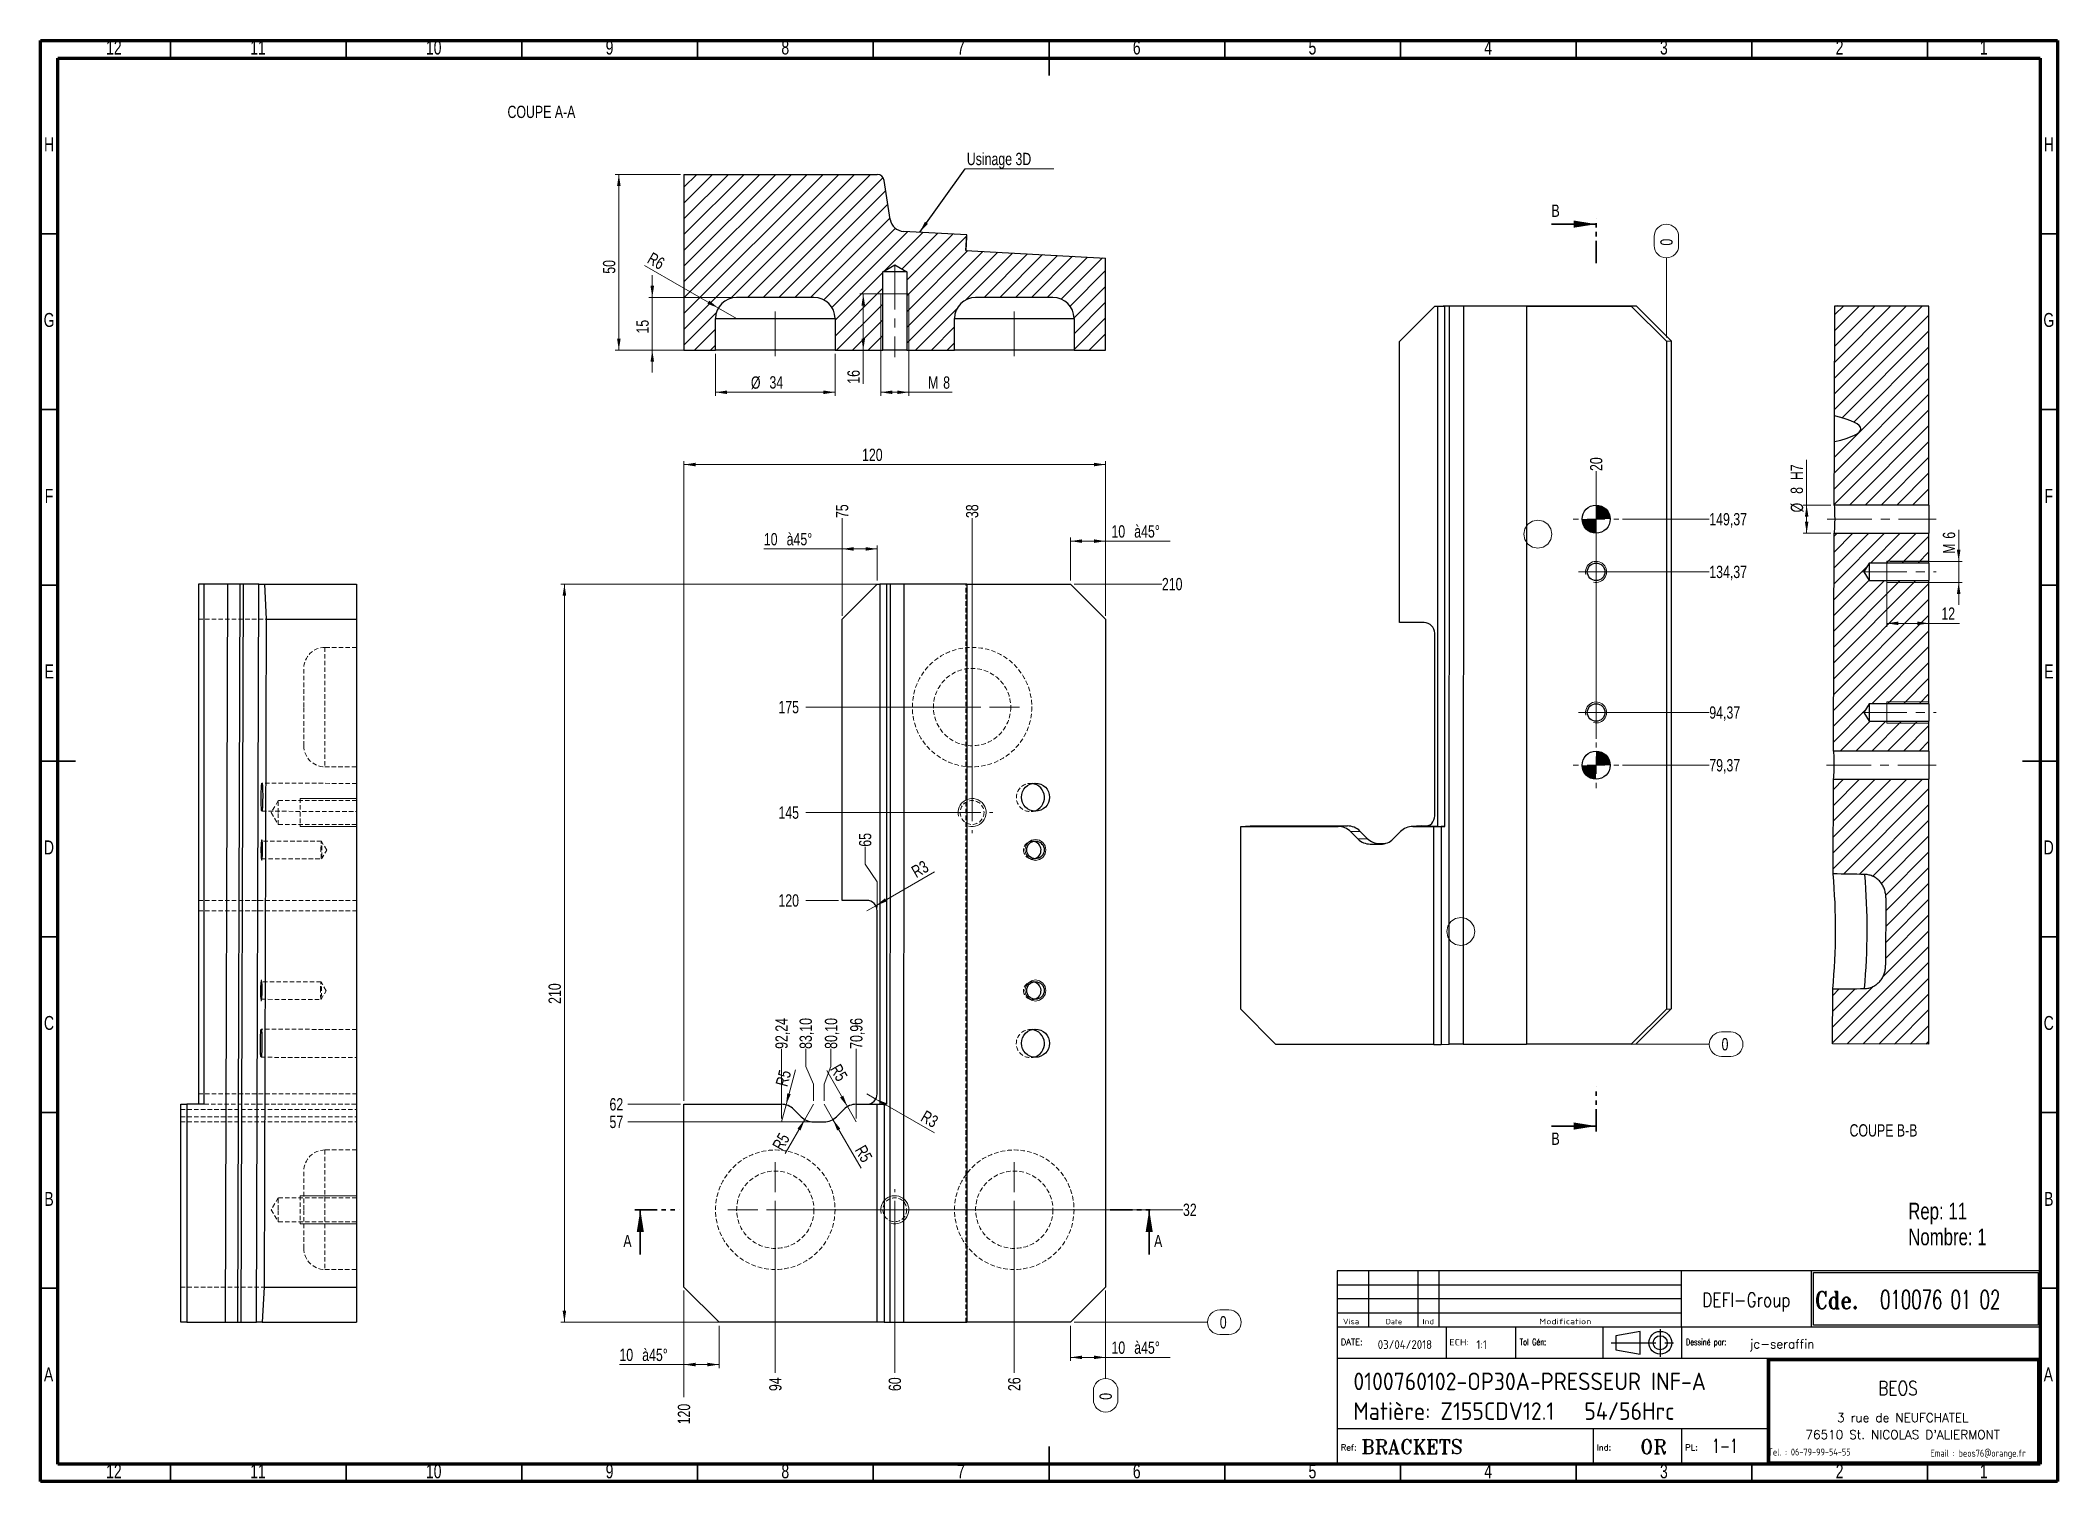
# Model space of a CAD drawing. Header units: millimetres. Extents: x 15 to 589, y 5 to 415.
import ezdxf

# ---------------------------------------------------------------- set-up
doc = ezdxf.new("R2010")
doc.units = ezdxf.units.MM
for name, pattern in [('CENTERX2', [20.32, 12.7, -2.54, 2.54, -2.54]), ('HIDDEN', [1.905, 1.27, -0.635]), ('PHANTOM', [12.7, 6.35, -1.27, 1.27, -1.27, 1.27, -1.27])]:
    doc.linetypes.add(name, pattern=pattern)
doc.layers.add('DIMENSIONS', color=176, linetype='Continuous')
doc.styles.add('SLDTEXTSTYLE0', font='TXT', dxfattribs={"width": 0.75})
doc.styles.add('SLDTEXTSTYLE1', font='ISOCP')
doc.styles.add('SLDTEXTSTYLE10', font='ISOCP', dxfattribs={"width": 1.147311})
doc.styles.add('SLDTEXTSTYLE11', font='ISOCP', dxfattribs={"width": 1.385904})
doc.styles.add('SLDTEXTSTYLE12', font='ISOCP', dxfattribs={"width": 1.246461})
doc.styles.add('SLDTEXTSTYLE13', font='ROMAND')
doc.styles.add('SLDTEXTSTYLE2', font='ROMANT', dxfattribs={"width": 0.8})
doc.styles.add('SLDTEXTSTYLE3', font='ISOCP', dxfattribs={"width": 0.8})
doc.styles.add('SLDTEXTSTYLE4', font='ROMANS', dxfattribs={"width": 0.8})
doc.styles.add('SLDTEXTSTYLE5', font='ROMANT')
doc.styles.add('SLDTEXTSTYLE6', font='ROMANS')
doc.styles.add('SLDTEXTSTYLE7', font='ROMANT', dxfattribs={"width": 0.65})
doc.styles.add('SLDTEXTSTYLE8', font='ISOCP', dxfattribs={"width": 1.446157})
doc.styles.add('SLDTEXTSTYLE9', font='ISOCP', dxfattribs={"width": 1.294402})
doc.dimstyles.new('SLDDIMSTYLE0', dxfattribs={"dimtxt": 3.5, "dimasz": 3.302, "dimexe": 0, "dimexo": 0.0625, "dimgap": 0.875, "dimtad": 0, "dimtih": 1, "dimtoh": 1, "dimdec": 0, "dimrnd": 1e-09, "dimdsep": 46, "dimtxsty": 'SLDTEXTSTYLE0', "dimblk1": 'NONE', "dimblk2": 'NONE', "dimsah": 1, "dimcen": 0.09, "dimadec": 0, "dimazin": 2, "dimtfac": 1, "dimtdec": 0, "dimtofl": 0, "dimtmove": 0, "dimatfit": 3, "dimldrblk": 'NONE', "dimfxl": 1, "dimfrac": 2, "dimtolj": 1, "dimtzin": 12, "dimarcsym": 0})
doc.dimstyles.new('SLDDIMSTYLE1', dxfattribs={"dimtxt": 3.5, "dimasz": 3.302, "dimexe": 0, "dimexo": 0.0625, "dimgap": 0.875, "dimtad": 0, "dimtih": 1, "dimtoh": 1, "dimrnd": 1e-09, "dimzin": 12, "dimdsep": 46, "dimtxsty": 'SLDTEXTSTYLE0', "dimblk1": 'NONE', "dimblk2": 'NONE', "dimsah": 1, "dimcen": 0.09, "dimadec": 0, "dimazin": 3, "dimtfac": 1, "dimtofl": 0, "dimtmove": 0, "dimatfit": 3, "dimldrblk": 'NONE', "dimfxl": 1, "dimfrac": 2, "dimtolj": 1, "dimtzin": 12, "dimarcsym": 0})
doc.dimstyles.new('SLDDIMSTYLE2', dxfattribs={"dimtxt": 3.5, "dimasz": 3.302, "dimexe": 0, "dimexo": 0.0625, "dimgap": 0.875, "dimtad": 1, "dimrnd": 1e-09, "dimzin": 12, "dimdsep": 46, "dimtxsty": 'SLDTEXTSTYLE0', "dimsah": 1, "dimcen": 0.09, "dimadec": 0, "dimazin": 3, "dimtfac": 1, "dimtofl": 0, "dimtmove": 0, "dimatfit": 3, "dimfxl": 1, "dimfrac": 2, "dimtolj": 1, "dimtzin": 12, "dimarcsym": 0})
doc.dimstyles.new('SLDDIMSTYLE3', dxfattribs={"dimtxt": 3.5, "dimasz": 3.302, "dimexe": 0, "dimexo": 0.0625, "dimgap": 0.875, "dimtad": 1, "dimrnd": 1e-09, "dimzin": 12, "dimdsep": 46, "dimtxsty": 'SLDTEXTSTYLE0', "dimsah": 1, "dimcen": 0, "dimadec": 0, "dimazin": 3, "dimtfac": 1, "dimtofl": 0, "dimtmove": 0, "dimatfit": 3, "dimfxl": 1, "dimfrac": 2, "dimtolj": 1, "dimtzin": 12, "dimarcsym": 0})
doc.dimstyles.new('SLDDIMSTYLE4', dxfattribs={"dimtxt": 3.5, "dimasz": 3.302, "dimexe": 0, "dimexo": 0.0625, "dimgap": 0.875, "dimtad": 1, "dimrnd": 1e-09, "dimzin": 12, "dimdsep": 46, "dimtxsty": 'SLDTEXTSTYLE0', "dimsah": 1, "dimcen": 0.09, "dimadec": 0, "dimazin": 3, "dimtfac": 1, "dimtmove": 0, "dimatfit": 0, "dimfxl": 1, "dimfrac": 2, "dimtolj": 1, "dimtzin": 12, "dimarcsym": 0})
doc.dimstyles.new('SLDDIMSTYLE5', dxfattribs={"dimtxt": 0.18, "dimasz": 3.302, "dimexe": 0, "dimexo": 0.0625, "dimgap": 0, "dimtad": 0, "dimtih": 1, "dimtoh": 1, "dimdec": 0, "dimrnd": 1e-09, "dimzin": 0, "dimdsep": 46, "dimtxsty": 'Standard', "dimsah": 1, "dimcen": 0.09, "dimadec": 0, "dimazin": 0, "dimtfac": 3.302, "dimtdec": 0, "dimtofl": 0, "dimtmove": 0, "dimatfit": 3, "dimfxl": 1, "dimfrac": 2, "dimtolj": 1, "dimtzin": 0, "dimarcsym": 0})

msp = doc.modelspace()

# ---------------------------------------------------------------- texts
at = {"color": 7, "linetype": 'Continuous', "lineweight": 0, "attachment_point": 2, "style": 'SLDTEXTSTYLE0'}
for s, insert, char_height in [('12', (35.92, 414.977), 3.9688), ('11', (76.92, 414.977), 3.9688), ('10', (126.92, 414.977), 3.9688), ('9', (176.96, 414.977), 3.969), ('8', (226.96, 414.977), 3.969), ('7', (276.96, 414.977), 3.969), ('6', (326.96, 414.977), 3.969), ('5', (376.96, 414.977), 3.969), ('4', (426.96, 414.977), 3.969), ('3', (476.96, 414.977), 3.969), ('2', (526.96, 414.977), 3.969), ('1', (567.96, 414.977), 3.969), ('COUPE A-A', (157.578, 396.44), 3.5), ('H', (17.49, 387.419), 3.969), ('H', (586.49, 387.419), 3.969), ('G', (17.487, 337.477), 3.969), ('G', (586.487, 337.477), 3.969), ('F', (17.458, 287.419), 3.969), ('F', (586.458, 287.419), 3.969), ('E', (17.508, 237.477), 3.969), ('E', (586.508, 237.477), 3.969), ('D', (17.453, 187.419), 3.969), ('D', (586.453, 187.419), 3.969), ('C', (17.459, 137.477), 3.969), ('C', (586.459, 137.477), 3.969), ('COUPE B-B', (539.438, 106.679), 3.5), ('B', (17.471, 87.419), 3.969), ('B', (586.471, 87.419), 3.969), ('A', (17.34, 37.477), 3.969), ('A', (586.34, 37.477), 3.969), ('12', (35.92, 9.919), 3.9688), ('11', (76.92, 9.919), 3.9688), ('10', (126.92, 9.919), 3.9688), ('9', (176.96, 9.919), 3.969), ('8', (226.96, 9.919), 3.969), ('7', (276.96, 9.919), 3.969), ('6', (326.96, 9.919), 3.969), ('5', (376.96, 9.919), 3.969), ('4', (426.96, 9.919), 3.969), ('3', (476.96, 9.919), 3.969), ('2', (526.96, 9.919), 3.969), ('1', (567.96, 9.919), 3.969)]:
    msp.add_mtext(s, dxfattribs=dict(at, insert=insert, char_height=char_height))
at = {"color": 7, "linetype": 'Continuous', "char_height": 3.5, "attachment_point": 1, "style": 'SLDTEXTSTYLE0'}
for s, insert in [('B', (444.974, 368.309)), ('B', (444.974, 104.313)), ('A', (180.887, 75.208)), ('A', (331.895, 75.208))]:
    msp.add_mtext(s, dxfattribs=dict(at, insert=insert))
at = {"layer": 'DIMENSIONS'}
for s, insert, char_height, attachment_point, style in [('DEFI-Group', (500.42, 58.701), 4, 2, 'SLDTEXTSTYLE2'), ('Cde.', (520, 59.126), 5, 1, 'SLDTEXTSTYLE2'), ('010076 01 02', (538.482, 59.44), 5.29167, 1, 'SLDTEXTSTYLE7'), ('Visa', (385.655, 51.348), 1.5671, 1, 'SLDTEXTSTYLE12'), ('Date', (397.824, 51.283), 1.4924, 1, 'SLDTEXTSTYLE10'), ('Ind', (408.254, 51.283), 1.4924, 1, 'SLDTEXTSTYLE11'), ('Modification', (441.489, 51.348), 1.56705, 1, 'SLDTEXTSTYLE8'), ('DATE:', (385.034, 45.598), 1.7277, 1, 'SLDTEXTSTYLE6'), ('03/04/2018', (395.533, 45.253), 2.5, 1, 'SLDTEXTSTYLE1'), ('ECH:', (415.911, 45.56), 1.8141, 1, 'SLDTEXTSTYLE9'), ('1:1', (423.62, 45.24), 2.5, 1, 'SLDTEXTSTYLE1'), ('Tol Gén:', (435.952, 45.598), 1.7277, 1, 'SLDTEXTSTYLE4'), ('Dessiné par:', (483.221, 45.598), 1.72768, 1, 'SLDTEXTSTYLE4'), ('jc-seraffin', (501.355, 45.42), 2.5, 1, 'SLDTEXTSTYLE5'), ('0100760102-OP30A-PRESSEUR INF-A', (388.603, 36.024), 5, 1, 'SLDTEXTSTYLE1'), ('BEOS', (543.571, 33.595), 4, 2, 'SLDTEXTSTYLE2'), ('Matière: Z155CDV12.1   54/56Hrc', (388.603, 27.564), 5, 1, 'SLDTEXTSTYLE1'), ('3 rue de NEUFCHATEL', (544.909, 24.448), 2.5, 2, 'SLDTEXTSTYLE13'), ("76510 St. NICOLAS D'ALIERMONT", (544.903, 19.623), 2.5, 2, 'SLDTEXTSTYLE13'), ('Ref:', (385.034, 15.598), 1.7277, 1, 'SLDTEXTSTYLE6'), ('BRACKETS', (390.904, 16.951), 4, 1, 'SLDTEXTSTYLE5'), ('Ind:', (457.826, 15.598), 1.7277, 1, 'SLDTEXTSTYLE6'), ('OR', (470.194, 16.951), 4, 1, 'SLDTEXTSTYLE5'), ('PL:', (483.034, 15.598), 1.7277, 1, 'SLDTEXTSTYLE6'), ('1-1', (490.651, 17.173), 4, 1, 'SLDTEXTSTYLE7'), ('Tel. : 06-79-99-54-55', (518.36, 14.429), 2, 2, 'SLDTEXTSTYLE3'), ('Email : beos76@orange.fr', (566.372, 14.097), 2, 2, 'SLDTEXTSTYLE3')]:
    msp.add_mtext(s, dxfattribs=dict(at, insert=insert, char_height=char_height, attachment_point=attachment_point, style=style))

# ---------------------------------------------------------------- blocks, each defined once
blk = doc.blocks.new('SW_NOTE_0')
at = {"color": 0, "linetype": 'Continuous', "lineweight": 0, "char_height": 4.763, "attachment_point": 1, "style": 'SLDTEXTSTYLE0'}
for s, insert in [('Rep: 11', (0, 6.14)), ('Nombre: 1', (0, -1.21))]:
    blk.add_mtext(s, dxfattribs=dict(at, insert=insert))
blk = doc.blocks.new('_D')
at = {"color": 7, "linetype": 'Continuous', "lineweight": 18}
for p, q in [((350.6, 53.84), (353.19, 53.84)), ((309.12, 50.35), (347.11, 50.35)), ((353.19, 46.86), (350.6, 46.86))]:
    blk.add_line(p, q, dxfattribs=at)
for centre, start, end in [((350.6, 50.35), 90, 270), ((353.19, 50.35), 270, 90)]:
    blk.add_arc(centre, 3.49, start, end, dxfattribs=at)
at = {"color": 7, "linetype": 'Continuous', "lineweight": 18, "insert": (350.6, 52.09), "char_height": 3.5, "attachment_point": 1, "style": 'SLDTEXTSTYLE0'}
blk.add_mtext('0', dxfattribs=at)
blk = doc.blocks.new('_None')
blk = doc.blocks.new('_D_1')
at = {"color": 7, "linetype": 'Continuous', "lineweight": 18}
blk.add_line((225.12, 82.35), (340.12, 82.35), dxfattribs=at)
at = {"color": 7, "linetype": 'Continuous', "lineweight": 18, "insert": (340.12, 84.09), "char_height": 3.5, "attachment_point": 1, "style": 'SLDTEXTSTYLE0'}
blk.add_mtext('32', dxfattribs=at)
blk = doc.blocks.new('_D_2')
at = {"color": 7, "linetype": 'Continuous', "lineweight": 18}
blk.add_line((237.02, 107.35), (182.12, 107.35), dxfattribs=at)
at = {"color": 7, "linetype": 'Continuous', "lineweight": 18, "insert": (176.94, 109.09), "char_height": 3.5, "attachment_point": 1, "style": 'SLDTEXTSTYLE0'}
blk.add_mtext('57', dxfattribs=at)
blk = doc.blocks.new('_D_3')
at = {"color": 7, "linetype": 'Continuous', "lineweight": 18}
blk.add_line((197.12, 112.35), (182.12, 112.35), dxfattribs=at)
at = {"color": 7, "linetype": 'Continuous', "lineweight": 18, "insert": (176.94, 114.09), "char_height": 3.5, "attachment_point": 1, "style": 'SLDTEXTSTYLE0'}
blk.add_mtext('62', dxfattribs=at)
blk = doc.blocks.new('_D_4')
at = {"color": 7, "linetype": 'Continuous', "lineweight": 18}
blk.add_line((242.12, 170.35), (232.77, 170.35), dxfattribs=at)
at = {"color": 7, "linetype": 'Continuous', "lineweight": 18, "insert": (225.01, 172.09), "char_height": 3.5, "attachment_point": 1, "style": 'SLDTEXTSTYLE0'}
blk.add_mtext('120', dxfattribs=at)
blk = doc.blocks.new('_D_5')
at = {"color": 7, "linetype": 'Continuous', "lineweight": 18}
blk.add_line((279.12, 195.35), (232.77, 195.35), dxfattribs=at)
at = {"color": 7, "linetype": 'Continuous', "lineweight": 18, "insert": (225.01, 197.09), "char_height": 3.5, "attachment_point": 1, "style": 'SLDTEXTSTYLE0'}
blk.add_mtext('145', dxfattribs=at)
blk = doc.blocks.new('_D_6')
at = {"color": 7, "linetype": 'Continuous', "lineweight": 18}
blk.add_line((279.12, 225.35), (232.77, 225.35), dxfattribs=at)
at = {"color": 7, "linetype": 'Continuous', "lineweight": 18, "insert": (225.01, 227.09), "char_height": 3.5, "attachment_point": 1, "style": 'SLDTEXTSTYLE0'}
blk.add_mtext('175', dxfattribs=at)
blk = doc.blocks.new('_D_7')
at = {"color": 7, "linetype": 'Continuous', "lineweight": 18}
blk.add_line((309.12, 260.35), (334.12, 260.35), dxfattribs=at)
at = {"color": 7, "linetype": 'Continuous', "lineweight": 18, "insert": (334.12, 262.09), "char_height": 3.5, "attachment_point": 1, "style": 'SLDTEXTSTYLE0'}
blk.add_mtext('210', dxfattribs=at)
blk = doc.blocks.new('_D_8')
at = {"color": 7, "linetype": 'Continuous', "lineweight": 18}
for p, q in [((318.12, 59.35), (318.12, 34.35)), ((314.63, 28.28), (314.63, 30.86)), ((321.6, 30.86), (321.6, 28.28))]:
    blk.add_line(p, q, dxfattribs=at)
for centre, start, end in [((318.12, 30.86), 0, 180), ((318.12, 28.28), 180, 0)]:
    blk.add_arc(centre, 3.49, start, end, dxfattribs=at)
at = {"color": 7, "linetype": 'Continuous', "lineweight": 18, "insert": (316.38, 28.28), "char_height": 3.5, "attachment_point": 1, "rotation": 90, "style": 'SLDTEXTSTYLE0'}
blk.add_mtext('0', dxfattribs=at)
blk = doc.blocks.new('_D_9')
at = {"color": 7, "linetype": 'Continuous', "lineweight": 18}
blk.add_line((292.12, 81.35), (292.12, 35.95), dxfattribs=at)
at = {"color": 7, "linetype": 'Continuous', "lineweight": 18, "insert": (290.38, 30.77), "char_height": 3.5, "attachment_point": 1, "rotation": 90, "style": 'SLDTEXTSTYLE0'}
blk.add_mtext('26', dxfattribs=at)
blk = doc.blocks.new('_D_10')
at = {"color": 7, "linetype": 'Continuous', "lineweight": 18}
blk.add_line((280.12, 196.35), (280.12, 279.13), dxfattribs=at)
at = {"color": 7, "linetype": 'Continuous', "lineweight": 18, "insert": (278.38, 279.13), "char_height": 3.5, "attachment_point": 1, "rotation": 90, "style": 'SLDTEXTSTYLE0'}
blk.add_mtext('38', dxfattribs=at)
blk = doc.blocks.new('_D_11')
at = {"color": 7, "linetype": 'Continuous', "lineweight": 18}
blk.add_line((258.12, 81.35), (258.12, 35.95), dxfattribs=at)
at = {"color": 7, "linetype": 'Continuous', "lineweight": 18, "insert": (256.38, 30.77), "char_height": 3.5, "attachment_point": 1, "rotation": 90, "style": 'SLDTEXTSTYLE0'}
blk.add_mtext('60', dxfattribs=at)
blk = doc.blocks.new('_D_12')
at = {"color": 7, "linetype": 'Continuous', "lineweight": 18}
for p, q in [((249.67, 180.63), (249.67, 185.63)), ((249.67, 180.63), (253.12, 175.63)), ((253.12, 175.63), (253.12, 168.35))]:
    blk.add_line(p, q, dxfattribs=at)
at = {"color": 7, "linetype": 'Continuous', "lineweight": 18, "insert": (247.94, 185.63), "char_height": 3.5, "attachment_point": 1, "rotation": 90, "style": 'SLDTEXTSTYLE0'}
blk.add_mtext('65', dxfattribs=at)
blk = doc.blocks.new('_D_13')
at = {"color": 7, "linetype": 'Continuous', "lineweight": 18}
blk.add_line((247.16, 108.35), (247.16, 128.12), dxfattribs=at)
at = {"color": 7, "linetype": 'Continuous', "lineweight": 18, "insert": (245.42, 128.12), "char_height": 3.5, "attachment_point": 1, "rotation": 90, "style": 'SLDTEXTSTYLE0'}
blk.add_mtext('70,96', dxfattribs=at)
blk = doc.blocks.new('_D_14')
at = {"color": 7, "linetype": 'Continuous', "lineweight": 18}
blk.add_line((243.12, 251.35), (243.12, 279.13), dxfattribs=at)
at = {"color": 7, "linetype": 'Continuous', "lineweight": 18, "insert": (241.38, 279.13), "char_height": 3.5, "attachment_point": 1, "rotation": 90, "style": 'SLDTEXTSTYLE0'}
blk.add_mtext('75', dxfattribs=at)
blk = doc.blocks.new('_D_15')
at = {"color": 7, "linetype": 'Continuous', "lineweight": 18}
for p, q in [((239.97, 123.12), (239.97, 128.12)), ((239.97, 123.12), (238.02, 118.12)), ((238.02, 118.12), (238.02, 113.35))]:
    blk.add_line(p, q, dxfattribs=at)
at = {"color": 7, "linetype": 'Continuous', "lineweight": 18, "insert": (238.23, 128.12), "char_height": 3.5, "attachment_point": 1, "rotation": 90, "style": 'SLDTEXTSTYLE0'}
blk.add_mtext('80,10', dxfattribs=at)
blk = doc.blocks.new('_D_16')
at = {"color": 7, "linetype": 'Continuous', "lineweight": 18}
for p, q in [((232.77, 123.12), (232.77, 128.12)), ((232.77, 123.12), (235.02, 118.12)), ((235.02, 118.12), (235.02, 113.35))]:
    blk.add_line(p, q, dxfattribs=at)
at = {"color": 7, "linetype": 'Continuous', "lineweight": 18, "insert": (231.03, 128.12), "char_height": 3.5, "attachment_point": 1, "rotation": 90, "style": 'SLDTEXTSTYLE0'}
blk.add_mtext('83,10', dxfattribs=at)
blk = doc.blocks.new('_D_17')
at = {"color": 7, "linetype": 'Continuous', "lineweight": 18}
blk.add_line((225.87, 108.35), (225.87, 128.12), dxfattribs=at)
at = {"color": 7, "linetype": 'Continuous', "lineweight": 18, "insert": (224.14, 128.12), "char_height": 3.5, "attachment_point": 1, "rotation": 90, "style": 'SLDTEXTSTYLE0'}
blk.add_mtext('92,24', dxfattribs=at)
blk = doc.blocks.new('_D_18')
at = {"color": 7, "linetype": 'Continuous', "lineweight": 18}
blk.add_line((224.12, 81.35), (224.12, 35.95), dxfattribs=at)
at = {"color": 7, "linetype": 'Continuous', "lineweight": 18, "insert": (222.38, 30.77), "char_height": 3.5, "attachment_point": 1, "rotation": 90, "style": 'SLDTEXTSTYLE0'}
blk.add_mtext('94', dxfattribs=at)
blk = doc.blocks.new('_D_19')
at = {"color": 7, "linetype": 'Continuous', "lineweight": 18}
blk.add_line((198.12, 59.35), (198.12, 29.06), dxfattribs=at)
at = {"color": 7, "linetype": 'Continuous', "lineweight": 18, "insert": (196.38, 21.3), "char_height": 3.5, "attachment_point": 1, "rotation": 90, "style": 'SLDTEXTSTYLE0'}
blk.add_mtext('120', dxfattribs=at)
blk = doc.blocks.new('_D_20')
at = {"color": 7, "linetype": 'Continuous', "lineweight": 18}
for p, q in [((198.12, 113.35), (198.12, 295.35)), ((198.12, 294.35), (318.12, 294.35)), ((318.12, 251.35), (318.12, 295.35))]:
    blk.add_line(p, q, dxfattribs=at)
for points in [[(198.12, 294.35), (201.42, 293.85), (201.42, 294.86)], [(318.12, 294.35), (314.81, 294.86), (314.81, 293.85)]]:
    blk.add_solid(points, dxfattribs=at)
at = {"color": 7, "linetype": 'Continuous', "lineweight": 18, "insert": (248.8, 298.87), "char_height": 3.5, "attachment_point": 1, "style": 'SLDTEXTSTYLE0'}
blk.add_mtext('120', dxfattribs=at)
blk = doc.blocks.new('_D_21')
at = {"color": 7, "linetype": 'Continuous', "lineweight": 18}
for p, q in [((277.38, 260.35), (163.12, 260.35)), ((164.12, 260.35), (164.12, 50.35)), ((277.38, 50.35), (163.12, 50.35))]:
    blk.add_line(p, q, dxfattribs=at)
for points in [[(164.12, 260.35), (163.61, 257.05), (164.62, 257.05)], [(164.12, 50.35), (164.62, 53.66), (163.61, 53.66)]]:
    blk.add_solid(points, dxfattribs=at)
at = {"color": 7, "linetype": 'Continuous', "lineweight": 18, "insert": (159.6, 140.92), "char_height": 3.5, "attachment_point": 1, "rotation": 90, "style": 'SLDTEXTSTYLE0'}
blk.add_mtext('210', dxfattribs=at)
blk = doc.blocks.new('_D_22')
at = {"color": 7, "linetype": 'Continuous', "lineweight": 18}
for q in [(238.02, 112.35), (248.51, 94.18)]:
    blk.add_line((240.52, 108.02), q, dxfattribs=at)
blk.add_solid([(240.52, 108.02), (241.73, 104.91), (242.61, 105.42)], dxfattribs=at)
at = {"color": 7, "linetype": 'Continuous', "lineweight": 18, "insert": (249.68, 101.11), "char_height": 3.5, "attachment_point": 1, "rotation": 300, "style": 'SLDTEXTSTYLE0'}
blk.add_mtext('R5', dxfattribs=at)
blk = doc.blocks.new('_D_23')
at = {"color": 7, "linetype": 'Continuous', "lineweight": 18}
for q in [(235.02, 112.35), (226.96, 98.4)]:
    blk.add_line((232.52, 108.02), q, dxfattribs=at)
blk.add_solid([(232.52, 108.02), (230.42, 105.42), (231.3, 104.91)], dxfattribs=at)
at = {"color": 7, "linetype": 'Continuous', "lineweight": 18, "insert": (223.1, 100.63), "char_height": 3.5, "attachment_point": 1, "rotation": 60, "style": 'SLDTEXTSTYLE0'}
blk.add_mtext('R5', dxfattribs=at)
blk = doc.blocks.new('_D_24')
at = {"color": 7, "linetype": 'Continuous', "lineweight": 18}
for q in [(229.84, 122.15), (225.87, 107.35)]:
    blk.add_line((227.17, 112.18), q, dxfattribs=at)
blk.add_solid([(227.17, 112.18), (228.51, 115.24), (227.53, 115.5)], dxfattribs=at)
at = {"color": 7, "linetype": 'Continuous', "lineweight": 18, "insert": (224.14, 118.06), "char_height": 3.5, "attachment_point": 1, "rotation": 75, "style": 'SLDTEXTSTYLE0'}
blk.add_mtext('R5', dxfattribs=at)
blk = doc.blocks.new('_D_25')
at = {"color": 7, "linetype": 'Continuous', "lineweight": 18}
for q in [(238.74, 121.93), (247.16, 107.35)]:
    blk.add_line((244.66, 111.68), q, dxfattribs=at)
blk.add_solid([(244.66, 111.68), (243.45, 114.8), (242.57, 114.29)], dxfattribs=at)
at = {"color": 7, "linetype": 'Continuous', "lineweight": 18, "insert": (242.61, 124.16), "char_height": 3.5, "attachment_point": 1, "rotation": 300, "style": 'SLDTEXTSTYLE0'}
blk.add_mtext('R5', dxfattribs=at)
blk = doc.blocks.new('_D_26')
at = {"color": 7, "linetype": 'Continuous', "lineweight": 18}
for q in [(250.12, 115.35), (269.41, 104.21)]:
    blk.add_line((252.71, 113.85), q, dxfattribs=at)
blk.add_solid([(252.71, 113.85), (255.32, 111.76), (255.83, 112.64)], dxfattribs=at)
at = {"color": 7, "linetype": 'Continuous', "lineweight": 18, "insert": (266.96, 110.81), "char_height": 3.5, "attachment_point": 1, "rotation": 330, "style": 'SLDTEXTSTYLE0'}
blk.add_mtext('R3', dxfattribs=at)
blk = doc.blocks.new('_D_27')
at = {"color": 7, "linetype": 'Continuous', "lineweight": 18}
for q in [(269.41, 178.49), (250.12, 167.35)]:
    blk.add_line((252.71, 168.85), q, dxfattribs=at)
blk.add_solid([(252.71, 168.85), (255.83, 170.07), (255.32, 170.94)], dxfattribs=at)
at = {"color": 7, "linetype": 'Continuous', "lineweight": 18, "insert": (262.47, 179.67), "char_height": 3.5, "attachment_point": 1, "rotation": 30, "style": 'SLDTEXTSTYLE0'}
blk.add_mtext('R3', dxfattribs=at)
blk = doc.blocks.new('_D_28')
at = {"color": 7, "linetype": 'Continuous', "lineweight": 18}
for p, q in [((243.12, 270.35), (220.86, 270.35)), ((243.12, 251.35), (243.12, 271.35)), ((243.12, 270.35), (253.12, 270.35)), ((253.12, 261.35), (253.12, 271.35))]:
    blk.add_line(p, q, dxfattribs=at)
for points in [[(243.12, 270.35), (246.42, 269.85), (246.42, 270.86)], [(253.12, 270.35), (249.81, 270.86), (249.81, 269.85)]]:
    blk.add_solid(points, dxfattribs=at)
at = {"color": 7, "linetype": 'Continuous', "lineweight": 18, "char_height": 3.5, "attachment_point": 1, "style": 'SLDTEXTSTYLE0'}
for s, insert in [('10', (220.86, 274.87)), ('à45°', (227.35, 274.87))]:
    blk.add_mtext(s, dxfattribs=dict(at, insert=insert))
blk = doc.blocks.new('_D_29')
at = {"color": 7, "linetype": 'Continuous', "lineweight": 18}
for p, q in [((308.12, 261.35), (308.12, 273.57)), ((308.12, 272.57), (318.12, 272.57)), ((318.12, 251.35), (318.12, 273.57)), ((318.12, 272.57), (336.46, 272.57))]:
    blk.add_line(p, q, dxfattribs=at)
for points in [[(308.12, 272.57), (311.42, 272.06), (311.42, 273.07)], [(318.12, 272.57), (314.81, 273.07), (314.81, 272.06)]]:
    blk.add_solid(points, dxfattribs=at)
at = {"color": 7, "linetype": 'Continuous', "lineweight": 18, "char_height": 3.5, "attachment_point": 1, "style": 'SLDTEXTSTYLE0'}
for s, insert in [('10', (319.77, 277.08)), ('à45°', (326.25, 277.08))]:
    blk.add_mtext(s, dxfattribs=dict(at, insert=insert))
blk = doc.blocks.new('_D_30')
at = {"color": 7, "linetype": 'Continuous', "lineweight": 18}
for p, q in [((198.12, 59.35), (198.12, 37.31)), ((208.12, 49.35), (208.12, 37.31)), ((198.12, 38.31), (179.77, 38.31)), ((198.12, 38.31), (208.12, 38.31))]:
    blk.add_line(p, q, dxfattribs=at)
for points in [[(198.12, 38.31), (201.42, 37.8), (201.42, 38.82)], [(208.12, 38.31), (204.81, 38.82), (204.81, 37.8)]]:
    blk.add_solid(points, dxfattribs=at)
at = {"color": 7, "linetype": 'Continuous', "lineweight": 18, "char_height": 3.5, "attachment_point": 1, "style": 'SLDTEXTSTYLE0'}
for s, insert in [('10', (179.77, 42.82)), ('à45°', (186.25, 42.82))]:
    blk.add_mtext(s, dxfattribs=dict(at, insert=insert))
blk = doc.blocks.new('_D_31')
at = {"color": 7, "linetype": 'Continuous', "lineweight": 18}
for p, q in [((318.12, 59.35), (318.12, 39.35)), ((308.12, 49.35), (308.12, 39.35)), ((308.12, 40.35), (318.12, 40.35)), ((318.12, 40.35), (336.46, 40.35))]:
    blk.add_line(p, q, dxfattribs=at)
for points in [[(308.12, 40.35), (311.42, 39.85), (311.42, 40.86)], [(318.12, 40.35), (314.81, 40.86), (314.81, 39.85)]]:
    blk.add_solid(points, dxfattribs=at)
at = {"color": 7, "linetype": 'Continuous', "lineweight": 18, "char_height": 3.5, "attachment_point": 1, "style": 'SLDTEXTSTYLE0'}
for s, insert in [('10', (319.77, 44.87)), ('à45°', (326.25, 44.87))]:
    blk.add_mtext(s, dxfattribs=dict(at, insert=insert))
blk = doc.blocks.new('SW_CENTERMARKSYMBOL_0')
at = {"color": 0, "linetype": 'Continuous', "lineweight": 0}
for p, q in [((0, 5), (0, 13.5)), ((-5, 0), (-13.5, 0)), ((0, 0), (-2.5, 0)), ((0, 0), (0, 2.5)), ((0, 0), (0, -2.5)), ((0, 0), (2.5, 0)), ((5, 0), (13.5, 0)), ((0, -5), (0, -13.5))]:
    blk.add_line(p, q, dxfattribs=at)
blk = doc.blocks.new('SW_CENTERMARKSYMBOL_1')
at = {"color": 0, "linetype": 'Continuous', "lineweight": 0}
for p, q in [((0, 5), (0, 5.9)), ((-5, 0), (-5.9, 0)), ((0, 0), (-2.5, 0)), ((0, 0), (0, 2.5)), ((0, 0), (0, -2.5)), ((0, 0), (2.5, 0)), ((5, 0), (5.9, 0)), ((0, -5), (0, -5.9))]:
    blk.add_line(p, q, dxfattribs=at)
blk = doc.blocks.new('SW_CENTERMARKSYMBOL_2')
at = {"color": 0, "linetype": 'Continuous', "lineweight": 0}
for p, q in [((0, 5), (0, 5.9)), ((-5, 0), (-5.9, 0)), ((0, 0), (-2.5, 0)), ((0, 0), (0, 2.5)), ((0, 0), (0, -2.5)), ((0, 0), (2.5, 0)), ((5, 0), (5.9, 0)), ((0, -5), (0, -5.9))]:
    blk.add_line(p, q, dxfattribs=at)
blk = doc.blocks.new('SW_CENTERMARKSYMBOL_3')
at = {"color": 0, "linetype": 'Continuous', "lineweight": 0}
for p, q in [((0, 5), (0, 13.5)), ((-5, 0), (-13.5, 0)), ((0, 0), (-2.5, 0)), ((0, 0), (0, 2.5)), ((0, 0), (0, -2.5)), ((0, 0), (2.5, 0)), ((5, 0), (13.5, 0)), ((0, -5), (0, -13.5))]:
    blk.add_line(p, q, dxfattribs=at)
blk = doc.blocks.new('SW_CENTERMARKSYMBOL_4')
at = {"color": 0, "linetype": 'Continuous', "lineweight": 0}
for p, q in [((0, 5), (0, 13.5)), ((-5, 0), (-13.5, 0)), ((0, 0), (-2.5, 0)), ((0, 0), (0, 2.5)), ((0, 0), (0, -2.5)), ((0, 0), (2.5, 0)), ((5, 0), (13.5, 0)), ((0, -5), (0, -13.5))]:
    blk.add_line(p, q, dxfattribs=at)
blk = doc.blocks.new('_D_32')
at = {"color": 7, "linetype": 'Continuous', "lineweight": 18}
for q in [(186.9, 351.03), (213.12, 335.89)]:
    blk.add_line((207.92, 338.89), q, dxfattribs=at)
blk.add_solid([(207.92, 338.89), (205.31, 340.99), (204.81, 340.11)], dxfattribs=at)
at = {"color": 7, "linetype": 'Continuous', "lineweight": 18, "insert": (189.15, 354.93), "char_height": 3.5, "attachment_point": 1, "rotation": 330, "style": 'SLDTEXTSTYLE0'}
blk.add_mtext('R6', dxfattribs=at)
blk = doc.blocks.new('_D_33')
at = {"color": 7, "linetype": 'Continuous', "lineweight": 18}
for p, q in [((207.12, 325.89), (207.12, 313.91)), ((241.12, 325.89), (241.12, 313.91)), ((207.12, 314.91), (241.12, 314.91))]:
    blk.add_line(p, q, dxfattribs=at)
for points in [[(207.12, 314.91), (210.42, 314.41), (210.42, 315.42)], [(241.12, 314.91), (237.81, 315.42), (237.81, 314.41)]]:
    blk.add_solid(points, dxfattribs=at)
at = {"color": 7, "linetype": 'Continuous', "lineweight": 18, "char_height": 3.5, "attachment_point": 1, "style": 'SLDTEXTSTYLE0'}
for s, insert in [('%%c', (217.18, 319.43)), ('34', (222.46, 319.48))]:
    blk.add_mtext(s, dxfattribs=dict(at, insert=insert))
blk = doc.blocks.new('_D_34')
at = {"color": 7, "linetype": 'Continuous', "lineweight": 18}
for p, q in [((189.12, 341.89), (189.12, 348.24)), ((212.12, 341.89), (188.12, 341.89)), ((189.12, 341.89), (189.12, 326.89)), ((206.12, 326.89), (188.12, 326.89)), ((189.12, 326.89), (189.12, 320.54))]:
    blk.add_line(p, q, dxfattribs=at)
for points in [[(189.12, 341.89), (189.63, 345.2), (188.62, 345.2)], [(189.12, 326.89), (188.62, 323.59), (189.63, 323.59)]]:
    blk.add_solid(points, dxfattribs=at)
at = {"color": 7, "linetype": 'Continuous', "lineweight": 18, "insert": (184.61, 331.62), "char_height": 3.5, "attachment_point": 1, "rotation": 90, "style": 'SLDTEXTSTYLE0'}
blk.add_mtext('15', dxfattribs=at)
blk = doc.blocks.new('_D_35')
at = {"color": 7, "linetype": 'Continuous', "lineweight": 18}
for p, q in [((197.12, 376.89), (178.6, 376.89)), ((179.6, 376.89), (179.6, 326.89)), ((197.12, 326.89), (178.6, 326.89))]:
    blk.add_line(p, q, dxfattribs=at)
for points in [[(179.6, 376.89), (179.1, 373.59), (180.11, 373.59)], [(179.6, 326.89), (180.11, 330.2), (179.1, 330.2)]]:
    blk.add_solid(points, dxfattribs=at)
at = {"color": 7, "linetype": 'Continuous', "lineweight": 18, "insert": (175.09, 348.64), "char_height": 3.5, "attachment_point": 1, "rotation": 90, "style": 'SLDTEXTSTYLE0'}
blk.add_mtext('50', dxfattribs=at)
blk = doc.blocks.new('_D_36')
at = {"color": 7, "linetype": 'Continuous', "lineweight": 18}
for p, q in [((254.12, 341.89), (254.12, 313.91)), ((262.12, 341.89), (262.12, 313.91)), ((262.12, 314.91), (254.12, 314.91)), ((262.12, 314.91), (274.47, 314.91))]:
    blk.add_line(p, q, dxfattribs=at)
for points in [[(254.12, 314.91), (257.42, 314.41), (257.42, 315.42)], [(262.12, 314.91), (258.81, 315.42), (258.81, 314.41)]]:
    blk.add_solid(points, dxfattribs=at)
at = {"color": 7, "linetype": 'Continuous', "lineweight": 18, "char_height": 3.5, "attachment_point": 1, "style": 'SLDTEXTSTYLE0'}
for s, insert in [('M', (267.6, 319.43)), ('8', (271.89, 319.43))]:
    blk.add_mtext(s, dxfattribs=dict(at, insert=insert))
blk = doc.blocks.new('_D_37')
at = {"color": 7, "linetype": 'Continuous', "lineweight": 18}
for p, q in [((261.12, 342.89), (248.15, 342.89)), ((249.15, 326.89), (249.15, 342.89)), ((261.12, 326.89), (248.15, 326.89)), ((249.15, 326.89), (249.15, 317.35))]:
    blk.add_line(p, q, dxfattribs=at)
for points in [[(249.15, 342.89), (248.64, 339.59), (249.66, 339.59)], [(249.15, 326.89), (249.66, 330.2), (248.64, 330.2)]]:
    blk.add_solid(points, dxfattribs=at)
at = {"color": 7, "linetype": 'Continuous', "lineweight": 18, "insert": (244.64, 317.35), "char_height": 3.5, "attachment_point": 1, "rotation": 90, "style": 'SLDTEXTSTYLE0'}
blk.add_mtext('16', dxfattribs=at)
blk = doc.blocks.new('SW_NOTE_1')
at = {"color": 0, "linetype": 'Continuous', "lineweight": 0}
blk.add_line((25.25, 0), (0, 0), dxfattribs=at)
at = {"color": 0, "linetype": 'Continuous', "lineweight": 0, "insert": (0.45, 4.52), "char_height": 3.5, "attachment_point": 1, "style": 'SLDTEXTSTYLE0'}
blk.add_mtext('Usinage 3D', dxfattribs=at)
blk = doc.blocks.new('_D_38')
at = {"color": 7, "linetype": 'Continuous', "lineweight": 18}
for p, q in [((474.19, 356.65), (474.19, 359.23)), ((481.16, 359.23), (481.16, 356.65)), ((477.67, 330.46), (477.67, 353.16))]:
    blk.add_line(p, q, dxfattribs=at)
for centre, start, end in [((477.67, 359.23), 0, 180), ((477.67, 356.65), 180, 0)]:
    blk.add_arc(centre, 3.49, start, end, dxfattribs=at)
at = {"color": 7, "linetype": 'Continuous', "lineweight": 18, "insert": (475.94, 356.65), "char_height": 3.5, "attachment_point": 1, "rotation": 90, "style": 'SLDTEXTSTYLE0'}
blk.add_mtext('0', dxfattribs=at)
blk = doc.blocks.new('_D_39')
at = {"color": 7, "linetype": 'Continuous', "lineweight": 18}
blk.add_line((457.67, 216.32), (457.67, 292.52), dxfattribs=at)
at = {"color": 7, "linetype": 'Continuous', "lineweight": 18, "insert": (455.94, 292.52), "char_height": 3.5, "attachment_point": 1, "rotation": 90, "style": 'SLDTEXTSTYLE0'}
blk.add_mtext('20', dxfattribs=at)
blk = doc.blocks.new('_D_40')
at = {"color": 7, "linetype": 'Continuous', "lineweight": 18}
for p, q in [((493.37, 132.94), (495.96, 132.94)), ((468.66, 129.45), (489.88, 129.45)), ((495.96, 125.96), (493.37, 125.96))]:
    blk.add_line(p, q, dxfattribs=at)
for centre, start, end in [((493.37, 129.45), 90, 270), ((495.96, 129.45), 270, 90)]:
    blk.add_arc(centre, 3.49, start, end, dxfattribs=at)
at = {"color": 7, "linetype": 'Continuous', "lineweight": 18, "insert": (493.37, 131.19), "char_height": 3.5, "attachment_point": 1, "style": 'SLDTEXTSTYLE0'}
blk.add_mtext('0', dxfattribs=at)
blk = doc.blocks.new('_D_41')
at = {"color": 7, "linetype": 'Continuous', "lineweight": 18}
blk.add_line((465.17, 208.82), (489.88, 208.82), dxfattribs=at)
at = {"color": 7, "linetype": 'Continuous', "lineweight": 18, "insert": (489.88, 210.56), "char_height": 3.5, "attachment_point": 1, "style": 'SLDTEXTSTYLE0'}
blk.add_mtext('79,37', dxfattribs=at)
blk = doc.blocks.new('_D_42')
at = {"color": 7, "linetype": 'Continuous', "lineweight": 18}
blk.add_line((458.67, 223.82), (489.88, 223.82), dxfattribs=at)
at = {"color": 7, "linetype": 'Continuous', "lineweight": 18, "insert": (489.88, 225.56), "char_height": 3.5, "attachment_point": 1, "style": 'SLDTEXTSTYLE0'}
blk.add_mtext('94,37', dxfattribs=at)
blk = doc.blocks.new('_D_43')
at = {"color": 7, "linetype": 'Continuous', "lineweight": 18}
blk.add_line((458.67, 263.82), (489.88, 263.82), dxfattribs=at)
at = {"color": 7, "linetype": 'Continuous', "lineweight": 18, "insert": (489.88, 265.56), "char_height": 3.5, "attachment_point": 1, "style": 'SLDTEXTSTYLE0'}
blk.add_mtext('134,37', dxfattribs=at)
blk = doc.blocks.new('_D_44')
at = {"color": 7, "linetype": 'Continuous', "lineweight": 18}
blk.add_line((465.17, 278.82), (489.88, 278.82), dxfattribs=at)
at = {"color": 7, "linetype": 'Continuous', "lineweight": 18, "insert": (489.88, 280.56), "char_height": 3.5, "attachment_point": 1, "style": 'SLDTEXTSTYLE0'}
blk.add_mtext('149,37', dxfattribs=at)
blk = doc.blocks.new('SW_CENTERMARKSYMBOL_5')
at = {"color": 0, "linetype": 'Continuous', "lineweight": 0}
for p, q in [((0, 5), (0, 6.5)), ((-5, 0), (-6.5, 0)), ((0, 0), (-2.5, 0)), ((0, 0), (0, 2.5)), ((0, 0), (0, -2.5)), ((0, 0), (2.5, 0)), ((5, 0), (6.5, 0)), ((0, -5), (0, -6.5))]:
    blk.add_line(p, q, dxfattribs=at)
blk = doc.blocks.new('SW_CENTERMARKSYMBOL_6')
at = {"color": 0, "linetype": 'Continuous', "lineweight": 0}
for p, q in [((0, 5), (0, 6.5)), ((-5, 0), (-6.5, 0)), ((0, 0), (-2.5, 0)), ((0, 0), (0, 2.5)), ((0, 0), (0, -2.5)), ((0, 0), (2.5, 0)), ((5, 0), (6.5, 0)), ((0, -5), (0, -6.5))]:
    blk.add_line(p, q, dxfattribs=at)
blk = doc.blocks.new('SW_CENTERMARKSYMBOL_7')
at = {"color": 0, "linetype": 'Continuous', "lineweight": 0}
for p, q in [((-2.5, 0), (-5, 0)), ((0, 0), (-2.5, 0)), ((0, 2.5), (0, 5)), ((0, 0), (0, 2.5)), ((0, 0), (0, -2.5)), ((0, 0), (2.5, 0)), ((2.5, 0), (5, 0)), ((0, -2.5), (0, -5))]:
    blk.add_line(p, q, dxfattribs=at)
blk = doc.blocks.new('SW_CENTERMARKSYMBOL_8')
at = {"color": 0, "linetype": 'Continuous', "lineweight": 0}
for p, q in [((-2.5, 0), (-5, 0)), ((0, 0), (-2.5, 0)), ((0, 2.5), (0, 5)), ((0, 0), (0, 2.5)), ((0, 0), (0, -2.5)), ((0, 0), (2.5, 0)), ((2.5, 0), (5, 0)), ((0, -2.5), (0, -5))]:
    blk.add_line(p, q, dxfattribs=at)
blk = doc.blocks.new('SW_DOWELSYMBOL_0')
at = {"linetype": 'Continuous', "lineweight": 0}
h = blk.add_hatch(color=0, dxfattribs=at)
edge = h.paths.add_edge_path(flags=0)
edge.add_arc((0, 0), 4, 180, 270)
edge.add_line((0, -4), (0, 0))
edge.add_line((0, 0), (-4, 0))
h = blk.add_hatch(color=0, dxfattribs=at)
edge = h.paths.add_edge_path(flags=0)
edge.add_arc((0, 0), 4, 0, 90)
edge.add_line((0, 4), (0, 0))
edge.add_line((0, 0), (4, 0))
at = {"color": 0, "linetype": 'Continuous', "lineweight": 0}
blk.add_circle((0, 0), 4, dxfattribs=at)
blk = doc.blocks.new('SW_DOWELSYMBOL_1')
at = {"linetype": 'Continuous', "lineweight": 0}
h = blk.add_hatch(color=0, dxfattribs=at)
edge = h.paths.add_edge_path(flags=0)
edge.add_arc((0, 0), 4, 180, 270)
edge.add_line((0, -4), (0, 0))
edge.add_line((0, 0), (-4, 0))
h = blk.add_hatch(color=0, dxfattribs=at)
edge = h.paths.add_edge_path(flags=0)
edge.add_arc((0, 0), 4, 0, 90)
edge.add_line((0, 4), (0, 0))
edge.add_line((0, 0), (4, 0))
at = {"color": 0, "linetype": 'Continuous', "lineweight": 0}
blk.add_circle((0, 0), 4, dxfattribs=at)
blk = doc.blocks.new('_D_45')
at = {"color": 7, "linetype": 'Continuous', "lineweight": 18}
for p, q in [((517.58, 282.82), (517.58, 295.67)), ((524.45, 282.82), (516.58, 282.82)), ((517.58, 282.82), (517.58, 274.82)), ((524.42, 274.82), (516.58, 274.82))]:
    blk.add_line(p, q, dxfattribs=at)
for points in [[(517.58, 282.82), (517.08, 279.52), (518.09, 279.52)], [(517.58, 274.82), (518.09, 278.12), (517.08, 278.12)]]:
    blk.add_solid(points, dxfattribs=at)
at = {"color": 7, "linetype": 'Continuous', "lineweight": 18, "char_height": 3.5, "attachment_point": 1, "rotation": 90, "style": 'SLDTEXTSTYLE0'}
for s, insert in [('H7', (513.02, 289.92)), ('8', (513.02, 286.02)), ('%%c', (513.07, 280.74))]:
    blk.add_mtext(s, dxfattribs=dict(at, insert=insert))
blk = doc.blocks.new('_D_46')
at = {"color": 7, "linetype": 'Continuous', "lineweight": 18}
for p, q in [((560.84, 266.82), (560.84, 275.83)), ((541.39, 266.82), (561.84, 266.82)), ((560.84, 266.82), (560.84, 260.82)), ((541.39, 260.82), (561.84, 260.82)), ((560.84, 260.82), (560.84, 254.47))]:
    blk.add_line(p, q, dxfattribs=at)
for points in [[(560.84, 266.82), (561.35, 270.12), (560.33, 270.12)], [(560.84, 260.82), (560.33, 257.52), (561.35, 257.52)]]:
    blk.add_solid(points, dxfattribs=at)
at = {"color": 7, "linetype": 'Continuous', "lineweight": 18, "char_height": 3.5, "attachment_point": 1, "rotation": 90, "style": 'SLDTEXTSTYLE0'}
for s, insert in [('6', (556.33, 273.25)), ('M', (556.33, 268.96))]:
    blk.add_mtext(s, dxfattribs=dict(at, insert=insert))
blk = doc.blocks.new('_D_47')
at = {"color": 7, "linetype": 'Continuous', "lineweight": 18}
for p, q in [((540.39, 265.82), (540.39, 248.18)), ((552.39, 265.82), (552.39, 248.18)), ((552.39, 249.18), (540.39, 249.18)), ((552.39, 249.18), (561.08, 249.18))]:
    blk.add_line(p, q, dxfattribs=at)
for points in [[(540.39, 249.18), (543.69, 248.68), (543.69, 249.69)], [(552.39, 249.18), (549.09, 249.69), (549.09, 248.68)]]:
    blk.add_solid(points, dxfattribs=at)
at = {"color": 7, "linetype": 'Continuous', "lineweight": 18, "insert": (555.91, 253.7), "char_height": 3.5, "attachment_point": 1, "style": 'SLDTEXTSTYLE0'}
blk.add_mtext('12', dxfattribs=at)

# ---------------------------------------------------------------- dimensions: what is measured, and where the dimension line sits
at = {"color": 7, "linetype": 'Continuous', "lineweight": 18}
for base, p1, p2, dimstyle, picture, middle in [((179.605, 326.895), (198.116, 376.895), (198.116, 326.895), 'SLDDIMSTYLE2', '_D_35', (179.605, 351.228)), ((189.125, 326.895), (213.116, 341.895), (207.116, 326.895), 'SLDDIMSTYLE4', '_D_34', (189.125, 334.206)), ((249.152, 342.895), (262.116, 326.895), (262.116, 342.895), 'SLDDIMSTYLE2', '_D_37', (249.152, 319.94)), ((164.116, 50.354), (278.381, 260.354), (278.381, 50.354), 'SLDDIMSTYLE2', '_D_21', (164.116, 144.795))]:
    dim = msp.add_linear_dim(base=base, p1=p1, p2=p2, angle=90, dimstyle=dimstyle, dxfattribs=at)
    dim.commit()
    dim.dimension.update_dxf_attribs({"geometry": picture, "text_midpoint": middle, "dimtype": 160})
for feature_location, offset, dtype, origin, dimstyle, picture, middle in [((477.674344228, 329.456180099), (0, 23.702741165), 1, (477.674344228, 329.456180099), 'SLDDIMSTYLE0', '_D_38', (477.674344228, 357.941039167)), ((457.674, 215.322), (0, 77.195), 1, (477.674, 329.456), 'SLDDIMSTYLE1', '_D_39', (457.674, 295.103)), ((243.116, 250.354), (0, 28.777), 1, (318.116, 60.354), 'SLDDIMSTYLE1', '_D_14', (243.116, 281.717)), ((280.116, 195.354), (0, 83.777), 1, (318.116, 60.354), 'SLDDIMSTYLE1', '_D_10', (280.116, 281.717)), ((464.174, 278.822), (25.709, 0), 0, (467.66, 129.454), 'SLDDIMSTYLE1', '_D_44', (496.995, 278.822)), ((457.674, 263.822), (32.209, 0), 0, (467.66, 129.454), 'SLDDIMSTYLE1', '_D_43', (496.995, 263.822)), ((308.116, 260.354), (26, 0), 0, (308.116, 50.354), 'SLDDIMSTYLE1', '_D_7', (337.995, 260.354)), ((280.116, 225.354), (-47.351, 0), 0, (308.116, 50.354), 'SLDDIMSTYLE1', '_D_6', (228.886, 225.354)), ((457.674, 223.822), (32.209, 0), 0, (467.66, 129.454), 'SLDDIMSTYLE1', '_D_42', (495.702, 223.822)), ((464.174, 208.822), (25.709, 0), 0, (467.66, 129.454), 'SLDDIMSTYLE1', '_D_41', (495.702, 208.822)), ((280.116, 195.354), (-47.351, 0), 0, (308.116, 50.354), 'SLDDIMSTYLE1', '_D_5', (228.886, 195.354)), ((253.116, 167.354), (-3.445, 18.275), 1, (318.116, 60.354), 'SLDDIMSTYLE1', '_D_12', (249.671, 188.215)), ((243.116, 170.354), (-10.351, 0), 0, (308.116, 50.354), 'SLDDIMSTYLE1', '_D_4', (228.886, 170.354)), ((225.874, 107.354), (0, 20.763), 1, (318.116, 60.354), 'SLDDIMSTYLE1', '_D_17', (225.874, 133.935)), ((235.016, 112.354), (-2.251, 15.763), 1, (318.116, 60.354), 'SLDDIMSTYLE1', '_D_16', (232.765, 133.935)), ((238.016, 112.354), (1.951, 15.763), 1, (318.116, 60.354), 'SLDDIMSTYLE1', '_D_15', (239.967, 133.935)), ((247.158, 107.354), (0, 20.763), 1, (318.116, 60.354), 'SLDDIMSTYLE1', '_D_13', (247.158, 133.935)), ((467.660202655, 129.453527896), (22.22323398, 0), 0, (467.660202655, 129.453527896), 'SLDDIMSTYLE0', '_D_40', (494.665554538, 129.453527896)), ((198.116, 112.354), (-16, 0), 0, (308.116, 50.354), 'SLDDIMSTYLE1', '_D_3', (179.53, 112.354)), ((238.016, 107.354), (-55.9, 0), 0, (308.116, 50.354), 'SLDDIMSTYLE1', '_D_2', (179.53, 107.354)), ((224.116, 82.354), (0, -46.407), 1, (318.116, 60.354), 'SLDDIMSTYLE1', '_D_18', (224.116, 33.361)), ((224.116, 82.354), (116, 0), 0, (308.116, 50.354), 'SLDDIMSTYLE1', '_D_1', (342.702, 82.354)), ((258.116, 82.354), (0, -46.407), 1, (318.116, 60.354), 'SLDDIMSTYLE1', '_D_11', (258.116, 33.361)), ((292.116, 82.354), (0, -46.407), 1, (318.116, 60.354), 'SLDDIMSTYLE1', '_D_9', (292.116, 33.361)), ((198.116, 60.354), (0, -31.295), 1, (318.116, 60.354), 'SLDDIMSTYLE1', '_D_19', (198.116, 25.18)), ((318.115697902, 60.354019897), (0, -26), 1, (318.115697902, 60.354019897), 'SLDDIMSTYLE0', '_D_8', (318.115697902, 29.571901994)), ((308.115697902, 50.354019897), (38.995747215, 0), 0, (308.115697902, 50.354019897), 'SLDDIMSTYLE0', '_D', (351.89356302, 50.354019897))]:
    dim = msp.add_ordinate_dim(feature_location=feature_location, offset=offset, dtype=dtype, origin=origin, dimstyle=dimstyle, dxfattribs=at)
    dim.commit()
    dim.dimension.update_dxf_attribs({"geometry": picture, "text_midpoint": middle})
for center, mpoint, picture, middle in [((213.116, 335.895), (207.92, 338.895), '_D_32', (189.125, 349.746)), ((250.116, 167.354), (252.714, 168.854), '_D_27', (267.23, 177.235)), ((225.874, 107.354), (227.168, 112.184), '_D_24', (229.211, 119.81)), ((247.158, 107.354), (244.658, 111.684), '_D_25', (239.967, 119.81)), ((250.116, 115.354), (252.714, 113.854), '_D_26', (267.23, 105.473)), ((235.016, 112.354), (232.516, 108.024), '_D_23', (228.176, 100.507)), ((238.016, 112.354), (240.516, 108.024), '_D_22', (247.259, 96.345))]:
    dim = msp.add_radius_dim(center=center, mpoint=mpoint, dimstyle='SLDDIMSTYLE3', dxfattribs=at)
    dim.commit()
    dim.dimension.update_dxf_attribs({"geometry": picture, "text_midpoint": middle, "dimtype": 164})
for base, p1, p2, text, picture, middle in [((254.116, 314.914), (262.116, 342.895), (254.116, 342.895), 'M8<>', '_D_36', (271.038, 314.914)), ((241.116, 314.914), (207.116, 326.895), (241.116, 326.895), '%%c<>', '_D_33', (222.403, 314.914)), ((318.116, 272.566), (308.116, 260.354), (318.116, 250.354), '<> à45°', '_D_29', (328.116, 272.566)), ((253.116, 270.354), (243.116, 250.354), (253.116, 260.354), '<> à45°', '_D_28', (229.211, 270.354)), ((208.116, 38.309), (198.116, 60.354), (208.116, 50.354), '<> à45°', '_D_30', (188.116, 38.309)), ((318.116, 40.354), (308.116, 50.354), (318.116, 60.354), '<> à45°', '_D_31', (328.116, 40.354))]:
    dim = msp.add_linear_dim(base=base, p1=p1, p2=p2, text=text, dimstyle='SLDDIMSTYLE2', dxfattribs=at)
    dim.commit()
    dim.dimension.update_dxf_attribs({"geometry": picture, "text_midpoint": middle, "dimtype": 160})
for base, p1, p2, picture, middle in [((318.116, 294.354), (198.116, 112.354), (318.116, 250.354), '_D_20', (252.683, 294.354)), ((540.389, 249.184), (552.389, 266.822), (540.389, 266.822), '_D_47', (558.498, 249.184))]:
    dim = msp.add_linear_dim(base=base, p1=p1, p2=p2, dimstyle='SLDDIMSTYLE2', dxfattribs=at)
    dim.commit()
    dim.dimension.update_dxf_attribs({"geometry": picture, "text_midpoint": middle, "dimtype": 160})
for base, p1, p2, text, dimstyle, picture, middle in [((517.583, 274.822), (525.448, 282.822), (525.423, 274.822), '%%c<> H7', 'SLDDIMSTYLE2', '_D_45', (517.583, 288.207)), ((560.842, 260.822), (540.389, 266.822), (540.389, 260.822), 'M6<>', 'SLDDIMSTYLE4', '_D_46', (560.842, 272.394))]:
    dim = msp.add_linear_dim(base=base, p1=p1, p2=p2, angle=90, text=text, dimstyle=dimstyle, dxfattribs=at)
    dim.commit()
    dim.dimension.update_dxf_attribs({"geometry": picture, "text_midpoint": middle, "dimtype": 160})

# ---------------------------------------------------------------- hatches: boundary and pattern name
at = {"linetype": 'Continuous', "lineweight": 18}
h = msp.add_hatch(dxfattribs=at)
h.set_pattern_fill('ANSI31', style=0)
edge = h.paths.add_edge_path(flags=0)
edge.add_arc((235.116, 335.895), 6, 0, 90, ccw=False)
edge.add_line((241.116, 335.895), (241.116, 326.895))
edge.add_line((241.116, 326.895), (254.716, 326.895))
edge.add_line((254.716, 326.895), (254.716, 349.145))
edge.add_line((254.716, 349.145), (258.116, 351.188))
edge.add_line((258.116, 351.188), (261.516, 349.145))
edge.add_line((261.516, 349.145), (261.516, 326.895))
edge.add_line((261.516, 326.895), (275.116, 326.895))
edge.add_line((275.116, 326.895), (275.116, 335.895))
edge.add_arc((281.116, 335.895), 6, 90, 180, ccw=False)
edge.add_line((281.116, 341.895), (303.116, 341.895))
edge.add_arc((303.116, 335.895), 6, 0, 90, ccw=False)
edge.add_line((309.116, 335.895), (309.116, 326.895))
edge.add_line((309.116, 326.895), (318.116, 326.895))
edge.add_line((318.116, 326.895), (318.116, 353.116))
edge.add_line((318.116, 353.116), (278.381, 355.23))
edge.add_line((278.381, 355.23), (278.62, 359.723))
edge.add_line((278.62, 359.723), (260.587, 360.683))
edge.add_ellipse((260.8, 364.677), major_axis=(0.623, -3.951), ratio=0.9999949, start_angle=269.999999, end_angle=348.000059, ccw=False)
edge.add_line((256.849, 364.054), (255.091, 375.206))
edge.add_arc((253.116, 374.895), 2, 8.95474, 90)
edge.add_line((253.116, 376.895), (198.116, 376.895))
edge.add_line((198.116, 376.895), (198.116, 326.895))
edge.add_line((198.116, 326.895), (207.116, 326.895))
edge.add_line((207.116, 326.895), (207.116, 335.895))
edge.add_arc((213.116, 335.895), 6, 90, 180, ccw=False)
edge.add_line((213.116, 341.895), (235.116, 341.895))
h = msp.add_hatch(dxfattribs=at)
h.set_pattern_fill('ANSI31', style=0)
edge = h.paths.add_edge_path(flags=0)
edge.add_line((525.626, 339.537), (525.528, 308.197))
edge.add_ellipse((213.037, 305.516), major_axis=(-319.997, 1.005), ratio=0.0531253, start_angle=179.328344, end_angle=180.671656, ccw=False)
edge.add_line((525.505, 300.871), (525.448, 282.822))
edge.add_line((525.448, 282.822), (552.389, 282.822))
edge.add_line((552.389, 282.822), (552.389, 339.453))
edge.add_line((552.389, 339.453), (525.626, 339.537))
h = msp.add_hatch(dxfattribs=at)
h.set_pattern_fill('ANSI31', style=0)
h.paths.add_polyline_path([(525.228, 212.822), (552.389, 212.822), (552.389, 221.322), (535.389, 221.322), (533.886, 223.822), (535.389, 226.322), (552.389, 226.322), (552.389, 261.322), (535.389, 261.322), (533.886, 263.822), (535.389, 266.322), (552.389, 266.322), (552.389, 274.822), (525.423, 274.822)], flags=0)
h = msp.add_hatch(dxfattribs=at)
h.set_pattern_fill('ANSI31', style=0)
edge = h.paths.add_edge_path(flags=0)
edge.add_spline(control_points=[(540.058, 151.892), (540.056, 151.268), (539.978, 150.639), (539.821, 150.036), (539.644, 149.357), (539.361, 148.697), (538.985, 148.106), (538.626, 147.543), (538.173, 147.03), (537.656, 146.609), (537.15, 146.197), (536.568, 145.862), (535.956, 145.636), (535.343, 145.41), (534.682, 145.286), (534.029, 145.278)], knot_values=[0.0318271, 0.0318271, 0.0318271, 0.0318271, 0.033699, 0.033699, 0.033699, 0.0358035, 0.0358035, 0.0358035, 0.0378062, 0.0378062, 0.0378062, 0.0397665, 0.0397665, 0.0397665, 0.0417294, 0.0417294, 0.0417294, 0.0417294], weights=[1, 1, 1, 1, 1, 1, 1, 1, 1, 1, 1, 1, 1, 1, 1, 1], degree=3, periodic=0)
edge.add_ellipse((438.917, 161.807), major_axis=(-319.997, 1.005), ratio=0.0531253, start_angle=169.239607, end_angle=170.320848, ccw=False)
edge.add_line((525.015, 145.165), (524.966, 129.538))
edge.add_line((524.966, 129.538), (552.389, 129.452))
edge.add_line((552.389, 129.452), (552.389, 204.822))
edge.add_line((552.389, 204.822), (525.203, 204.822))
edge.add_line((525.203, 204.822), (525.118, 177.909))
edge.add_ellipse((438.917, 161.807), major_axis=(-319.997, 1.005), ratio=0.0531253, start_angle=189.679152, end_angle=190.760393, ccw=False)
edge.add_spline(control_points=[(534.131, 177.739), (534.876, 177.725), (535.631, 177.559), (536.315, 177.264), (536.977, 176.978), (537.594, 176.563), (538.111, 176.062), (538.689, 175.504), (539.163, 174.82), (539.494, 174.088), (539.865, 173.268), (540.07, 172.359), (540.11, 171.46), (540.116, 171.336), (540.119, 171.211), (540.118, 171.087)], knot_values=[0.0000002, 0.0000002, 0.0000002, 0.0000002, 0.0022361, 0.0022361, 0.0022361, 0.0043923, 0.0043923, 0.0043923, 0.0068027, 0.0068027, 0.0068027, 0.0095069, 0.0095069, 0.0095069, 0.0098757, 0.0098757, 0.0098757, 0.0098757], weights=[1, 1, 1, 1, 1, 1, 1, 1, 1, 1, 1, 1, 1, 1, 1, 1], degree=3, periodic=0)
edge.add_line((540.118, 171.087), (540.058, 151.892))

# ---------------------------------------------------------------- linework, layer by layer
at = {"color": 7, "linetype": 'Continuous', "lineweight": 70}
for p, q in [((15, 5), (15, 415)), ((15, 415), (589, 415)), ((589, 415), (589, 5)), ((20, 10), (20, 410)), ((20, 410), (584, 410)), ((584, 410), (584, 10)), ((584, 10), (20, 10)), ((589, 5), (15, 5))]:
    msp.add_line(p, q, dxfattribs=at)
at = {"color": 7, "linetype": 'Continuous', "lineweight": 35}
for p, q in [((52, 410), (52, 415)), ((102, 410), (102, 415)), ((152, 410), (152, 415)), ((202, 410), (202, 415)), ((252, 410), (252, 415)), ((302, 415), (302, 405)), ((302, 410), (302, 415)), ((352, 410), (352, 415)), ((402, 410), (402, 415)), ((452, 410), (452, 415)), ((502, 410), (502, 415)), ((552, 410), (552, 415)), ((444.974, 362.755), (457.674, 362.755)), ((20, 360), (15, 360)), ((584, 360), (589, 360)), ((20, 310), (15, 310)), ((584, 310), (589, 310)), ((20, 260), (15, 260)), ((584, 260), (589, 260)), ((15, 210), (25, 210)), ((20, 210), (15, 210)), ((589, 210), (579, 210)), ((584, 210), (589, 210)), ((20, 160), (15, 160)), ((584, 160), (589, 160)), ((20, 110), (15, 110)), ((584, 110), (589, 110)), ((444.974, 106.162), (457.674, 106.162)), ((185.716, 69.654), (185.716, 82.354)), ((330.516, 69.654), (330.516, 82.354)), ((20, 60), (15, 60)), ((584, 60), (589, 60)), ((302, 5), (302, 15)), ((52, 10), (52, 5)), ((102, 10), (102, 5)), ((152, 10), (152, 5)), ((202, 10), (202, 5)), ((252, 10), (252, 5)), ((302, 10), (302, 5)), ((352, 10), (352, 5)), ((402, 10), (402, 5)), ((452, 10), (452, 5)), ((502, 10), (502, 5)), ((552, 10), (552, 5))]:
    msp.add_line(p, q, dxfattribs=at)
at = {"color": 7, "linetype": 'Continuous', "lineweight": 25}
for p, q in [((198.116, 376.895), (253.116, 376.895)), ((198.116, 376.895), (198.116, 326.895)), ((256.849, 364.054), (255.091, 375.206)), ((278.62, 359.723), (260.587, 360.683)), ((278.381, 355.23), (278.62, 359.723)), ((278.411, 355.228), (278.62, 359.165)), ((278.62, 359.165), (278.62, 359.723)), ((254.716, 349.145), (258.116, 351.188)), ((258.116, 351.188), (261.516, 349.145)), ((278.381, 355.23), (318.116, 353.116)), ((318.116, 326.895), (318.116, 353.116)), ((254.716, 326.895), (254.716, 349.145)), ((261.516, 349.145), (254.716, 349.145)), ((261.516, 349.145), (261.516, 326.895)), ((235.116, 341.895), (213.116, 341.895)), ((303.116, 341.895), (281.116, 341.895)), ((401.755, 329.396), (411.739, 339.396)), ((411.739, 339.396), (414.129, 339.537)), ((411.739, 339.396), (412.526, 339.396)), ((412.526, 339.396), (412.55, 191.396)), ((414.129, 339.537), (469.052, 339.537)), ((416.001, 339.422), (414.588, 339.401)), ((414.613, 191.402), (414.588, 339.401)), ((415.897, 129.421), (416.001, 339.422)), ((419.914, 339.433), (419.809, 129.431)), ((437.883, 339.436), (419.914, 339.433)), ((437.883, 339.45), (467.66, 339.455)), ((437.883, 339.45), (437.883, 339.436)), ((437.883, 339.436), (437.883, 129.434)), ((467.66, 339.455), (469.052, 339.537)), ((467.66, 339.455), (477.674, 329.456)), ((469.052, 339.537), (479.039, 329.537)), ((525.528, 308.197), (525.626, 339.537)), ((525.626, 339.537), (552.389, 339.453)), ((525.626, 339.537), (526.231, 339.537)), ((552.389, 339.455), (526.231, 339.537)), ((552.389, 339.453), (552.389, 339.455)), ((552.389, 282.822), (552.389, 339.453)), ((207.116, 335.895), (241.116, 335.895)), ((207.116, 326.895), (207.116, 335.895)), ((241.116, 335.895), (241.116, 326.895)), ((275.116, 335.895), (309.116, 335.895)), ((275.116, 326.895), (275.116, 335.895)), ((309.116, 335.895), (309.116, 326.895)), ((401.768, 249.396), (401.755, 329.396)), ((477.674, 329.456), (479.039, 329.537)), ((477.674, 329.456), (477.674, 139.455)), ((479.039, 329.537), (479.071, 139.538)), ((198.116, 326.895), (207.116, 326.895)), ((241.116, 326.895), (207.116, 326.895)), ((241.116, 326.895), (254.716, 326.895)), ((261.516, 326.895), (254.716, 326.895)), ((261.516, 326.895), (275.116, 326.895)), ((309.116, 326.895), (275.116, 326.895)), ((309.116, 326.895), (318.116, 326.895)), ((525.448, 282.822), (525.505, 300.871)), ((552.389, 282.822), (525.448, 282.822)), ((552.389, 282.822), (552.389, 274.822)), ((525.228, 212.822), (525.423, 274.822)), ((525.423, 274.822), (552.389, 274.822)), ((552.389, 266.322), (552.389, 274.822)), ((535.389, 266.322), (533.886, 263.822)), ((552.389, 266.322), (535.389, 266.322)), ((552.389, 266.322), (552.389, 261.322)), ((59.965, 260.354), (59.965, 112.354)), ((61.654, 260.354), (59.965, 260.354)), ((61.654, 112.354), (61.654, 260.354)), ((68.369, 260.354), (61.654, 260.354)), ((67.704, 50.354), (68.369, 260.354)), ((71.74, 260.354), (68.369, 260.354)), ((71.74, 260.354), (71.076, 50.354)), ((72.695, 260.354), (71.74, 260.354)), ((72.695, 260.354), (72.036, 50.354)), ((77.189, 260.354), (72.695, 260.354)), ((76.53, 50.354), (77.189, 260.354)), ((77.189, 260.354), (78.771, 260.354)), ((78.771, 260.354), (104.965, 260.354)), ((78.771, 260.354), (79.271, 250.354)), ((104.965, 260.354), (104.965, 250.354)), ((243.116, 250.354), (253.116, 260.354)), ((253.116, 260.354), (253.904, 260.354)), ((253.904, 260.354), (253.904, 112.354)), ((255.879, 260.354), (253.904, 260.354)), ((255.879, 112.354), (255.879, 260.354)), ((256.937, 260.354), (255.879, 260.354)), ((256.833, 50.354), (256.937, 260.354)), ((260.676, 260.354), (256.937, 260.354)), ((260.676, 260.354), (260.571, 50.354)), ((278.62, 260.354), (260.676, 260.354)), ((278.62, 260.354), (278.62, 50.354)), ((278.62, 260.354), (308.116, 260.354)), ((308.116, 260.354), (318.116, 250.354)), ((533.886, 263.822), (535.389, 261.322)), ((535.389, 261.322), (552.389, 261.322)), ((552.389, 226.322), (552.389, 261.322)), ((79.271, 250.354), (78.675, 60.354)), ((79.271, 250.354), (104.965, 250.354)), ((104.965, 250.354), (104.965, 60.354)), ((243.116, 170.354), (243.116, 250.354)), ((318.116, 250.354), (318.116, 60.354)), ((408.758, 249.396), (401.768, 249.396)), ((411.763, 194.396), (411.754, 246.396)), ((535.389, 226.322), (533.886, 223.822)), ((552.389, 226.322), (535.389, 226.322)), ((552.389, 226.322), (552.389, 221.322)), ((533.886, 223.822), (535.389, 221.322)), ((535.389, 221.322), (552.389, 221.322)), ((552.389, 212.822), (552.389, 221.322)), ((552.389, 212.822), (525.228, 212.822)), ((552.389, 212.822), (552.389, 204.822)), ((525.118, 177.909), (525.203, 204.822)), ((525.203, 204.822), (552.389, 204.822)), ((552.389, 129.452), (552.389, 204.822)), ((356.576, 191.381), (359.232, 191.537)), ((356.584, 139.381), (356.576, 191.381)), ((356.576, 191.381), (384.294, 191.381)), ((359.232, 191.537), (386.95, 191.537)), ((384.294, 191.381), (386.95, 191.537)), ((387.825, 189.916), (390.481, 190.073)), ((387.825, 189.916), (389.893, 187.845)), ((390.481, 190.073), (392.55, 188.002)), ((399.95, 187.845), (402.018, 189.916)), ((407.911, 191.529), (405.255, 191.372)), ((405.548, 191.381), (408.205, 191.537)), ((405.548, 191.381), (411.498, 191.381)), ((407.911, 191.529), (408.205, 191.537)), ((408.205, 191.537), (409.676, 191.537)), ((412.55, 191.396), (408.768, 191.396)), ((411.508, 129.381), (411.498, 191.381)), ((414.613, 191.402), (413.56, 191.386)), ((413.56, 191.386), (413.571, 129.386)), ((389.893, 187.845), (392.55, 188.002)), ((393.424, 186.381), (396.081, 186.537)), ((393.424, 186.381), (396.42, 186.381)), ((396.081, 186.537), (397.661, 186.537)), ((250.116, 170.354), (243.116, 170.354)), ((253.116, 115.354), (253.116, 167.354)), ((540.118, 171.087), (540.058, 151.892)), ((524.966, 129.538), (525.015, 145.165)), ((366.572, 129.381), (356.584, 139.381)), ((477.674, 139.455), (467.66, 129.454)), ((479.071, 139.538), (469.087, 129.538)), ((477.674, 139.455), (479.071, 139.538)), ((411.508, 129.381), (366.572, 129.381)), ((413.571, 129.386), (415.897, 129.421)), ((419.809, 129.431), (437.883, 129.434)), ((467.66, 129.454), (437.883, 129.449)), ((467.66, 129.454), (469.087, 129.538)), ((552.389, 129.452), (524.966, 129.538)), ((54.965, 50.354), (54.965, 112.354)), ((54.965, 112.354), (56.654, 112.354)), ((56.654, 112.354), (56.654, 50.354)), ((61.654, 112.354), (56.654, 112.354)), ((198.116, 60.354), (198.116, 112.354)), ((198.116, 112.354), (225.874, 112.354)), ((229.409, 110.89), (231.48, 108.818)), ((241.551, 108.818), (243.622, 110.89)), ((247.158, 112.354), (253.116, 112.354)), ((253.116, 50.354), (253.116, 112.354)), ((253.116, 112.354), (255.091, 112.354)), ((255.091, 112.354), (255.091, 50.354)), ((255.879, 112.354), (255.091, 112.354)), ((235.016, 107.354), (238.016, 107.354)), ((78.675, 60.354), (78.112, 50.354)), ((78.675, 60.354), (104.965, 60.354)), ((104.965, 60.354), (104.965, 50.354)), ((208.116, 50.354), (198.116, 60.354)), ((318.116, 60.354), (308.116, 50.354)), ((56.654, 50.354), (54.965, 50.354)), ((56.654, 50.354), (67.704, 50.354)), ((67.704, 50.354), (71.076, 50.354)), ((71.076, 50.354), (72.036, 50.354)), ((72.036, 50.354), (76.53, 50.354)), ((78.112, 50.354), (76.53, 50.354)), ((78.112, 50.354), (104.965, 50.354)), ((253.116, 50.354), (208.116, 50.354)), ((255.091, 50.354), (253.116, 50.354)), ((255.091, 50.354), (256.833, 50.354)), ((256.833, 50.354), (260.571, 50.354)), ((260.571, 50.354), (278.62, 50.354)), ((308.116, 50.354), (278.62, 50.354))]:
    msp.add_line(p, q, dxfattribs=at)
at = {"color": 7, "linetype": 'PHANTOM', "lineweight": 35}
for p, q in [((457.674, 351.643), (457.674, 364.343)), ((457.674, 104.575), (457.674, 117.281)), ((184.128, 82.354), (196.835, 82.354)), ((319.403, 82.354), (332.103, 82.354))]:
    msp.add_line(p, q, dxfattribs=at)
at = {"color": 7, "linetype": 'CENTERX2', "lineweight": 18}
for p, q in [((258.116, 351.145), (258.116, 324.895)), ((224.116, 337.895), (224.116, 324.895)), ((292.116, 337.895), (292.116, 324.895)), ((523.435, 278.822), (554.389, 278.822)), ((533.389, 263.822), (554.389, 263.822)), ((533.389, 223.822), (554.389, 223.822)), ((523.215, 208.822), (554.389, 208.822))]:
    msp.add_line(p, q, dxfattribs=at)
at = {"color": 7, "linetype": 'Continuous', "lineweight": 18}
for p, q in [((254.116, 326.895), (254.116, 342.895)), ((262.116, 342.895), (254.116, 342.895)), ((262.116, 326.895), (262.116, 342.895)), ((552.389, 266.822), (540.389, 266.822)), ((540.389, 266.822), (540.389, 260.822)), ((552.389, 260.822), (540.389, 260.822)), ((552.389, 226.822), (540.389, 226.822)), ((540.389, 226.822), (540.389, 220.822)), ((552.389, 220.822), (540.389, 220.822)), ((104.965, 199.354), (88.965, 199.354)), ((104.965, 191.354), (88.965, 191.354)), ((104.965, 86.354), (88.965, 86.354)), ((104.965, 78.354), (88.965, 78.354))]:
    msp.add_line(p, q, dxfattribs=at)
at = {"color": 7, "linetype": 'HIDDEN', "lineweight": 18}
for p, q in [((278.381, 50.354), (278.381, 260.354)), ((59.965, 250.354), (79.271, 250.354)), ((104.965, 242.354), (95.965, 242.354)), ((95.965, 242.349), (95.965, 208.359)), ((89.965, 225.354), (89.965, 236.354)), ((89.965, 214.354), (89.965, 225.354)), ((95.965, 208.354), (104.965, 208.354)), ((104.965, 203.639), (78.062, 203.724)), ((297.909, 203.717), (296.477, 203.632)), ((78.037, 195.724), (104.965, 195.639)), ((82.715, 198.754), (80.672, 195.354)), ((80.672, 195.354), (82.715, 191.954)), ((82.715, 195.354), (82.715, 198.754)), ((104.965, 198.754), (82.715, 198.754)), ((82.715, 191.954), (82.715, 195.354)), ((88.965, 199.354), (88.965, 191.354)), ((296.947, 195.646), (298.379, 195.731)), ((82.715, 191.954), (104.965, 191.954)), ((94.987, 187.171), (78.011, 187.224)), ((94.983, 182.18), (96.479, 184.666)), ((96.479, 184.666), (94.998, 187.161)), ((297.997, 187.219), (297.094, 187.166)), ((77.995, 182.224), (94.971, 182.171)), ((297.388, 182.175), (298.291, 182.228)), ((59.965, 170.354), (104.965, 170.354)), ((59.965, 167.354), (104.965, 167.354)), ((94.861, 147.171), (77.885, 147.224)), ((94.857, 142.181), (96.353, 144.666)), ((96.353, 144.666), (94.873, 147.161)), ((297.997, 147.22), (297.094, 147.166)), ((77.87, 142.224), (94.846, 142.171)), ((297.388, 142.175), (298.291, 142.228)), ((104.965, 133.639), (77.843, 133.724)), ((297.909, 133.717), (296.465, 133.632)), ((77.818, 125.724), (104.965, 125.639)), ((296.936, 125.646), (298.379, 125.731)), ((59.965, 115.354), (104.965, 115.354)), ((54.965, 110.89), (104.965, 110.89)), ((61.654, 112.354), (104.965, 112.354)), ((54.965, 108.818), (104.965, 108.818)), ((54.965, 107.354), (104.965, 107.354)), ((104.965, 99.354), (95.965, 99.354)), ((95.965, 99.349), (95.965, 65.359)), ((95.965, 99.349), (95.965, 65.359)), ((89.965, 82.354), (89.965, 93.354)), ((88.965, 86.354), (88.965, 78.354)), ((82.715, 85.754), (80.672, 82.354)), ((80.672, 82.354), (82.715, 78.954)), ((82.715, 82.354), (82.715, 85.754)), ((104.965, 85.754), (82.715, 85.754)), ((82.715, 78.954), (82.715, 82.354)), ((89.965, 71.354), (89.965, 82.354)), ((82.715, 78.954), (104.965, 78.954)), ((95.965, 65.354), (104.965, 65.354)), ((54.965, 60.354), (78.675, 60.354))]:
    msp.add_line(p, q, dxfattribs=at)
at = {"color": 8, "linetype": 'Continuous', "lineweight": 25}
for p, q in [((408.768, 191.396), (409.12, 191.417)), ((396.42, 186.381), (397.007, 186.415))]:
    msp.add_line(p, q, dxfattribs=at)
at = {"color": 7, "linetype": 'Continuous', "lineweight": 18, "flags": 128}
for points in [[(441.103, 270.537), (442.631, 270.842), (443.927, 271.709), (444.793, 273.006), (445.097, 274.537), (444.792, 276.068), (443.926, 277.365), (442.63, 278.233), (441.101, 278.537), (439.573, 278.233), (438.277, 277.365), (437.412, 276.068), (437.108, 274.537), (437.412, 273.006), (438.278, 271.709), (439.574, 270.842), (441.103, 270.537)], [(78.012, 187.724), (78.073, 187.495), (78.122, 186.845), (78.154, 185.871), (78.162, 184.723), (78.147, 183.575), (78.109, 182.602), (78.055, 181.952), (77.993, 181.724), (77.933, 181.952), (77.884, 182.603), (77.852, 183.576), (77.844, 184.724), (77.859, 185.872), (77.897, 186.845), (77.951, 187.496), (78.012, 187.724)], [(298.144, 187.724), (299.29, 187.495), (300.262, 186.845), (300.912, 185.871), (301.14, 184.723), (300.912, 183.575), (300.262, 182.602), (299.29, 181.952), (298.144, 181.724), (296.998, 181.952), (296.026, 182.603), (295.376, 183.576), (295.148, 184.724), (295.376, 185.872), (296.026, 186.845), (296.998, 187.496), (298.144, 187.724)], [(419.153, 157.538), (420.681, 157.842), (421.977, 158.709), (422.843, 160.007), (423.146, 161.538), (422.842, 163.068), (421.976, 164.366), (420.68, 165.233), (419.151, 165.538), (417.623, 165.233), (416.327, 164.366), (415.462, 163.068), (415.158, 161.538), (415.462, 160.007), (416.328, 158.709), (417.624, 157.842), (419.153, 157.538)], [(77.887, 147.724), (77.947, 147.495), (77.997, 146.845), (78.028, 145.872), (78.037, 144.724), (78.021, 143.576), (77.983, 142.602), (77.93, 141.952), (77.868, 141.724), (77.808, 141.953), (77.758, 142.603), (77.727, 143.576), (77.718, 144.725), (77.734, 145.873), (77.771, 146.846), (77.825, 147.496), (77.887, 147.724)], [(298.144, 147.724), (299.29, 147.495), (300.262, 146.845), (300.912, 145.872), (301.14, 144.724), (300.912, 143.576), (300.262, 142.602), (299.29, 141.952), (298.144, 141.724), (296.998, 141.953), (296.026, 142.603), (295.376, 143.576), (295.148, 144.725), (295.376, 145.873), (296.026, 146.846), (296.998, 147.496), (298.144, 147.724)]]:
    msp.add_lwpolyline(points, dxfattribs=at)
at = {"color": 7, "linetype": 'Continuous', "lineweight": 25, "flags": 128}
for points in [[(535.389, 266.322), (535.389, 266.237), (535.389, 265.987), (535.389, 265.59), (535.389, 265.072), (535.389, 264.469), (535.389, 263.822), (535.389, 263.175), (535.389, 262.572), (535.389, 262.055), (535.389, 261.657), (535.389, 261.408), (535.389, 261.322)], [(535.389, 226.322), (535.389, 226.237), (535.389, 225.987), (535.389, 225.59), (535.389, 225.072), (535.389, 224.469), (535.389, 223.822), (535.389, 223.175), (535.389, 222.572), (535.389, 222.055), (535.389, 221.657), (535.389, 221.408), (535.389, 221.322)], [(77.837, 199.724), (77.845, 200.555), (77.861, 201.351), (77.885, 202.075), (77.917, 202.696), (77.955, 203.188), (77.996, 203.528), (78.04, 203.702), (78.085, 203.702), (78.127, 203.528), (78.167, 203.188), (78.201, 202.696), (78.229, 202.075), (78.249, 201.351), (78.26, 200.555), (78.262, 199.724), (78.255, 198.892), (78.239, 198.097), (78.214, 197.373), (78.183, 196.751), (78.145, 196.26), (78.104, 195.92), (78.06, 195.746), (78.015, 195.746), (77.972, 195.92), (77.933, 196.26), (77.898, 196.751), (77.871, 197.373), (77.851, 198.097), (77.839, 198.892), (77.837, 199.724)], [(77.87, 184.724), (77.877, 185.371), (77.892, 185.974), (77.914, 186.492), (77.943, 186.889), (77.976, 187.139), (78.011, 187.224), (78.045, 187.139), (78.076, 186.889), (78.102, 186.492), (78.122, 185.974), (78.133, 185.371), (78.136, 184.724), (78.129, 184.077), (78.114, 183.474), (78.091, 182.956), (78.063, 182.559), (78.03, 182.309), (77.995, 182.224), (77.961, 182.309), (77.93, 182.559), (77.903, 182.956), (77.884, 183.474), (77.873, 184.077), (77.87, 184.724)], [(77.745, 144.724), (77.751, 145.371), (77.766, 145.974), (77.789, 146.492), (77.818, 146.889), (77.851, 147.139), (77.885, 147.224), (77.919, 147.139), (77.951, 146.889), (77.977, 146.492), (77.996, 145.974), (78.008, 145.371), (78.01, 144.724), (78.004, 144.077), (77.989, 143.474), (77.966, 142.956), (77.937, 142.559), (77.904, 142.309), (77.87, 142.224), (77.836, 142.309), (77.804, 142.559), (77.778, 142.956), (77.759, 143.474), (77.747, 144.077), (77.745, 144.724)], [(77.618, 129.724), (77.625, 130.556), (77.641, 131.351), (77.666, 132.075), (77.697, 132.697), (77.735, 133.188), (77.777, 133.528), (77.821, 133.702), (77.865, 133.702), (77.908, 133.528), (77.947, 133.188), (77.982, 132.697), (78.01, 132.075), (78.03, 131.351), (78.041, 130.556), (78.043, 129.724), (78.036, 128.892), (78.019, 128.097), (77.995, 127.373), (77.963, 126.752), (77.926, 126.26), (77.884, 125.92), (77.84, 125.746), (77.796, 125.746), (77.753, 125.92), (77.713, 126.26), (77.679, 126.752), (77.651, 127.373), (77.631, 128.097), (77.62, 128.892), (77.618, 129.724)]]:
    msp.add_lwpolyline(points, dxfattribs=at)
at = {"color": 7, "linetype": 'HIDDEN', "lineweight": 18, "flags": 128}
for points in [[(94.846, 184.671), (94.853, 185.318), (94.868, 185.921), (94.89, 186.438), (94.919, 186.836), (94.952, 187.085), (94.987, 187.171), (95.021, 187.085), (95.052, 186.836), (95.078, 186.438), (95.098, 185.921), (95.109, 185.318), (95.112, 184.671), (95.105, 184.024), (95.09, 183.421), (95.067, 182.903), (95.038, 182.506), (95.006, 182.256), (94.971, 182.171), (94.937, 182.256), (94.906, 182.506), (94.879, 182.903), (94.86, 183.421), (94.848, 184.024), (94.846, 184.671)], [(94.721, 144.671), (94.727, 145.318), (94.742, 145.921), (94.765, 146.439), (94.794, 146.836), (94.827, 147.086), (94.861, 147.171), (94.895, 147.086), (94.927, 146.836), (94.953, 146.439), (94.972, 145.921), (94.984, 145.318), (94.986, 144.671), (94.98, 144.024), (94.964, 143.421), (94.942, 142.903), (94.913, 142.506), (94.88, 142.256), (94.846, 142.171), (94.811, 142.256), (94.78, 142.506), (94.754, 142.903), (94.734, 143.421), (94.723, 144.024), (94.721, 144.671)]]:
    msp.add_lwpolyline(points, dxfattribs=at)
at = {"color": 7, "linetype": 'Continuous', "lineweight": 25}
for centre, radius in [((457.674, 278.822), 4), ((457.674, 263.822), 2.5), ((457.674, 223.822), 2.5), ((457.674, 208.822), 4), ((298.148, 199.724), 3.999), ((298.146, 184.724), 2.499), ((298.146, 144.724), 2.499), ((298.148, 129.724), 3.999)]:
    msp.add_circle(centre, radius, dxfattribs=at)
at = {"color": 7, "linetype": 'HIDDEN', "lineweight": 18}
for centre, radius in [((280.116, 225.354), 17), ((280.116, 225.354), 11), ((280.116, 195.354), 3.4), ((224.116, 82.354), 17), ((292.116, 82.354), 17), ((224.116, 82.354), 11), ((292.116, 82.354), 11), ((258.116, 82.354), 3.4)]:
    msp.add_circle(centre, radius, dxfattribs=at)
at = {"color": 7, "linetype": 'Continuous', "lineweight": 25}
for centre, radius, start, end in [((253.116, 374.895), 2, 8.95474, 90), ((213.116, 335.895), 6, 90, 180), ((235.116, 335.895), 6, 0, 90), ((281.116, 335.895), 6, 90, 180), ((303.116, 335.895), 6, 0, 90), ((412.9, 595.078), 255.683, 269.916027, 270.378224), ((209.915, 305.525), 315.623, 359.155035, 0.485061), ((408.756, 246.398), 2.998, 359.970872, 89.958001), ((384.293, 186.39), 4.99, 44.953862, 89.991859), ((386.95, 186.547), 4.99, 44.953862, 89.991859), ((405.549, 186.392), 4.989, 90.005834, 135.054051), ((408.766, 194.394), 2.997, 270.038744, 0.051503), ((411.873, 447.063), 255.683, 269.916027, 270.378224), ((412.925, 447.079), 255.683, 269.916027, 270.378224), ((297.237, 184.67), 2.501, 283.877521, 82.870128), ((393.425, 191.371), 4.99, 224.953862, 269.991859), ((396.081, 191.528), 4.99, 224.953862, 269.991859), ((396.42, 191.369), 4.989, 270.005834, 315.054051), ((343.956, 162.106), 181.851, 354.654615, 4.985481), ((349.171, 162.089), 185.621, 354.803638, 4.836458), ((250.116, 167.354), 3, 0, 90), ((297.237, 144.671), 2.501, 283.877521, 82.870128), ((411.883, 385.064), 255.683, 269.916027, 270.378224), ((250.116, 115.354), 3, 270, 0), ((225.874, 107.354), 5, 45, 90), ((247.158, 107.354), 5, 90, 135), ((235.016, 112.354), 5, 225, 270), ((238.016, 112.354), 5, 270, 315)]:
    msp.add_arc(centre, radius, start, end, dxfattribs=at)
at = {"color": 7, "linetype": 'Continuous', "lineweight": 18}
for centre, radius in [((457.674, 263.822), 3), ((457.674, 223.822), 3), ((280.116, 195.354), 4), ((258.116, 82.354), 4)]:
    msp.add_arc(centre, radius, 255, 195, dxfattribs=at)
at = {"color": 7, "linetype": 'HIDDEN', "lineweight": 18}
for centre, radius, start, end in [((95.965, 236.354), 6, 90, 180), ((95.965, 214.354), 6, 180, 270), ((297.241, 184.674), 2.497, 82.950122, 180.06788), ((297.242, 184.669), 2.498, 179.96431, 283.773154), ((297.241, 144.674), 2.497, 82.950122, 180.06788), ((297.242, 144.669), 2.498, 179.96431, 283.773154), ((95.965, 93.354), 6, 90, 180), ((95.965, 71.354), 6, 180, 270)]:
    msp.add_arc(centre, radius, start, end, dxfattribs=at)
at = {"color": 7, "linetype": 'Continuous', "lineweight": 25}
for centre, major_axis, ratio, start_param, end_param in [((260.8, 364.677), (0.623, -3.951), 0.9999949, 4.712389, 6.0737458), ((419.914, 339.42), (4, 0.001), 0.0031319, 1.5707942, 2.9321511), ((213.037, 305.516), (-319.997, 1.005), 0.0531253, 2.9244038, 3.3587815), ((525.435, 278.822), (0.013, 4), 0.0532002, 3.1417602, 6.2833529), ((525.215, 208.822), (0.013, 4), 0.0532002, 3.1417602, 6.2833529), ((296.712, 199.639), (3.999, 0.236), 0.9985829, 0, 1.3905217), ((296.712, 199.639), (3.999, 0.236), 0.9985829, 4.8926636, 6.2831853), ((438.917, 161.807), (-319.997, 1.005), 0.0531253, 4.4104352, 4.4398047), ((438.917, 161.807), (-319.997, 1.005), 0.0531253, 1.8433806, 1.8727501), ((296.7, 129.639), (3.999, 0.236), 0.9985829, 0, 1.3890349), ((296.7, 129.639), (3.999, 0.236), 0.9985829, 4.8941504, 6.2831853), ((419.809, 129.419), (4, 0.001), 0.0031319, 1.5707942, 2.9321511)]:
    msp.add_ellipse(centre, major_axis=major_axis, ratio=ratio, start_param=start_param, end_param=end_param, dxfattribs=at)
at = {"color": 7, "linetype": 'HIDDEN', "lineweight": 18}
for centre, start_param, end_param in [((296.712, 199.639), 1.3905217, 4.8926636), ((296.7, 129.639), 1.3890349, 4.8941504)]:
    msp.add_ellipse(centre, major_axis=(3.999, 0.236), ratio=0.9985829, start_param=start_param, end_param=end_param, dxfattribs=at)
at = {"color": 7, "linetype": 'Continuous', "lineweight": 25}
for points, knots in [([(540.118, 171.087), (540.119, 171.295), (540.111, 171.504), (540.079, 171.918), (540.054, 172.124), (539.955, 172.733), (539.856, 173.132), (539.584, 173.912), (539.41, 174.297), (538.999, 175.013), (538.761, 175.349), (538.22, 175.974), (537.913, 176.265), (537.257, 176.768), (536.906, 176.985), (536.343, 177.256), (536.148, 177.336), (535.758, 177.475), (535.56, 177.534), (534.959, 177.678), (534.55, 177.731), (534.131, 177.739)], [0, 0, 0, 0, 0.0625, 0.0625, 0.125, 0.125, 0.25, 0.25, 0.375, 0.375, 0.5, 0.5, 0.625, 0.625, 0.75, 0.75, 0.8125, 0.8125, 0.875, 0.875, 1, 1, 1, 1]), ([(534.029, 145.278), (534.447, 145.283), (534.856, 145.334), (535.66, 145.521), (536.058, 145.66), (536.805, 146.013), (537.158, 146.227), (537.655, 146.603), (537.815, 146.738), (538.118, 147.021), (538.262, 147.169), (538.534, 147.479), (538.663, 147.64), (538.905, 147.977), (539.018, 148.153), (539.331, 148.691), (539.504, 149.066), (539.781, 149.845), (539.886, 150.252), (540.023, 151.067), (540.057, 151.478), (540.058, 151.892)], [0, 0, 0, 0, 0.125, 0.125, 0.25, 0.25, 0.375, 0.375, 0.4375, 0.4375, 0.5, 0.5, 0.5625, 0.5625, 0.625, 0.625, 0.75, 0.75, 0.875, 0.875, 1, 1, 1, 1])]:
    msp.add_open_spline(points, degree=3, knots=knots, dxfattribs=at)
at = {"color": 7, "linetype": 'Continuous', "lineweight": 35}
for points in [[(457.674, 362.755), (451.324, 363.771), (451.324, 361.739)], [(457.674, 106.162), (451.324, 107.178), (451.324, 105.146)], [(185.716, 82.354), (184.7, 76.004), (186.732, 76.004)], [(330.516, 82.354), (329.5, 76.004), (331.532, 76.004)]]:
    msp.add_solid(points, dxfattribs=at)
at = {"layer": 'DIMENSIONS', "color": 3}
for p, q in [((482, 65), (384, 65)), ((393, 49), (393, 65)), ((407, 49), (407, 65)), ((413, 49), (413, 65)), ((384, 61), (482, 61)), ((482, 57), (384, 57)), ((384, 53), (482, 53))]:
    msp.add_line(p, q, dxfattribs=at)
at = {"layer": 'DIMENSIONS', "color": 6}
for p, q in [((384, 65), (384, 10)), ((584, 10), (584, 65)), ((584, 40), (506.384, 40)), ((506.384, 40), (506.384, 10)), ((583.8, 39.8), (506.584, 39.8)), ((506.584, 39.8), (506.584, 10.2)), ((583.6, 39.6), (506.784, 39.6)), ((506.784, 39.6), (506.784, 10.4)), ((583.4, 39.4), (506.984, 39.4)), ((506.984, 39.4), (506.984, 10.6)), ((583.4, 10.6), (583.4, 39.4)), ((583.6, 10.4), (583.6, 39.6)), ((583.8, 10.2), (583.8, 39.8)), ((384, 10), (584, 10)), ((506.584, 10.2), (583.8, 10.2)), ((506.784, 10.4), (583.6, 10.4)), ((506.984, 10.6), (583.4, 10.6))]:
    msp.add_line(p, q, dxfattribs=at)
at = {"layer": 'DIMENSIONS', "color": 1}
for p, q in [((584, 65), (482, 65)), ((482, 49), (482, 65)), ((519, 49), (519, 65)), ((519.5, 49.5), (519.5, 64.5)), ((519.5, 64.5), (583.5, 64.5)), ((583.5, 64.5), (583.5, 49.5)), ((384, 49), (584, 49)), ((415, 49), (415, 40)), ((434.731, 49), (434.731, 40)), ((459.62, 49), (459.62, 40)), ((482, 49), (482, 40)), ((583.5, 49.5), (519.5, 49.5)), ((506.384, 40), (384, 40)), ((506.384, 20), (384, 20)), ((456.792, 20), (456.792, 10)), ((482, 20), (482, 10))]:
    msp.add_line(p, q, dxfattribs=at)
at = {"layer": 'DIMENSIONS'}
for p, q in [((519.5, 49.5), (519.5, 64.5)), ((519.5, 64.5), (583.5, 64.5)), ((583.5, 64.5), (583.5, 49.5)), ((583.5, 49.5), (519.5, 49.5))]:
    msp.add_line(p, q, dxfattribs=at)
at = {"layer": 'DIMENSIONS', "color": 7}
for p, q in [((470.244, 47.75), (463.244, 46.5)), ((463.244, 46.5), (463.244, 42.5)), ((470.244, 41.25), (470.244, 47.75)), ((463.244, 42.5), (470.244, 41.25))]:
    msp.add_line(p, q, dxfattribs=at)
at = {"layer": 'DIMENSIONS', "color": 3, "linetype": 'CENTERX2'}
for p, q in [((475.934, 48.348), (475.934, 40.513)), ((461.946, 44.5), (480.201, 44.5))]:
    msp.add_line(p, q, dxfattribs=at)
at = {"layer": 'DIMENSIONS', "color": 7}
for radius in [3.25, 2]:
    msp.add_circle((475.934, 44.5), radius, dxfattribs=at)

# ---------------------------------------------------------------- block references
at = {"color": 7, "linetype": 'Continuous', "lineweight": 0}
for name, p in [('SW_NOTE_1', (278.162, 378.519)), ('SW_CENTERMARKSYMBOL_5', (457.674, 278.822)), ('SW_DOWELSYMBOL_0', (457.674, 278.822)), ('SW_CENTERMARKSYMBOL_8', (457.674, 263.822)), ('SW_CENTERMARKSYMBOL_0', (280.116, 225.354)), ('SW_CENTERMARKSYMBOL_7', (457.674, 223.822)), ('SW_CENTERMARKSYMBOL_6', (457.674, 208.822)), ('SW_DOWELSYMBOL_1', (457.674, 208.822)), ('SW_CENTERMARKSYMBOL_1', (280.116, 195.354)), ('SW_CENTERMARKSYMBOL_3', (224.116, 82.354)), ('SW_CENTERMARKSYMBOL_4', (292.116, 82.354)), ('SW_CENTERMARKSYMBOL_2', (258.116, 82.354)), ('SW_NOTE_0', (546.482, 78.218))]:
    msp.add_blockref(name, p, dxfattribs=at)

msp.set_redraw_order([(e.dxf.handle, doc.entitydb.next_handle()) for e in msp.query("TEXT MTEXT ATTDEF DIMENSION ARC_DIMENSION")])  # texts and dimensions are drawn at this point

# ---------------------------------------------------------------- leaders
at = {"color": 7, "linetype": 'Continuous', "lineweight": 0}
msp.add_leader([(265.208, 360.437), (278.162, 378.519)], dimstyle='SLDDIMSTYLE5', dxfattribs=at)

doc.saveas('drawing.dxf')
